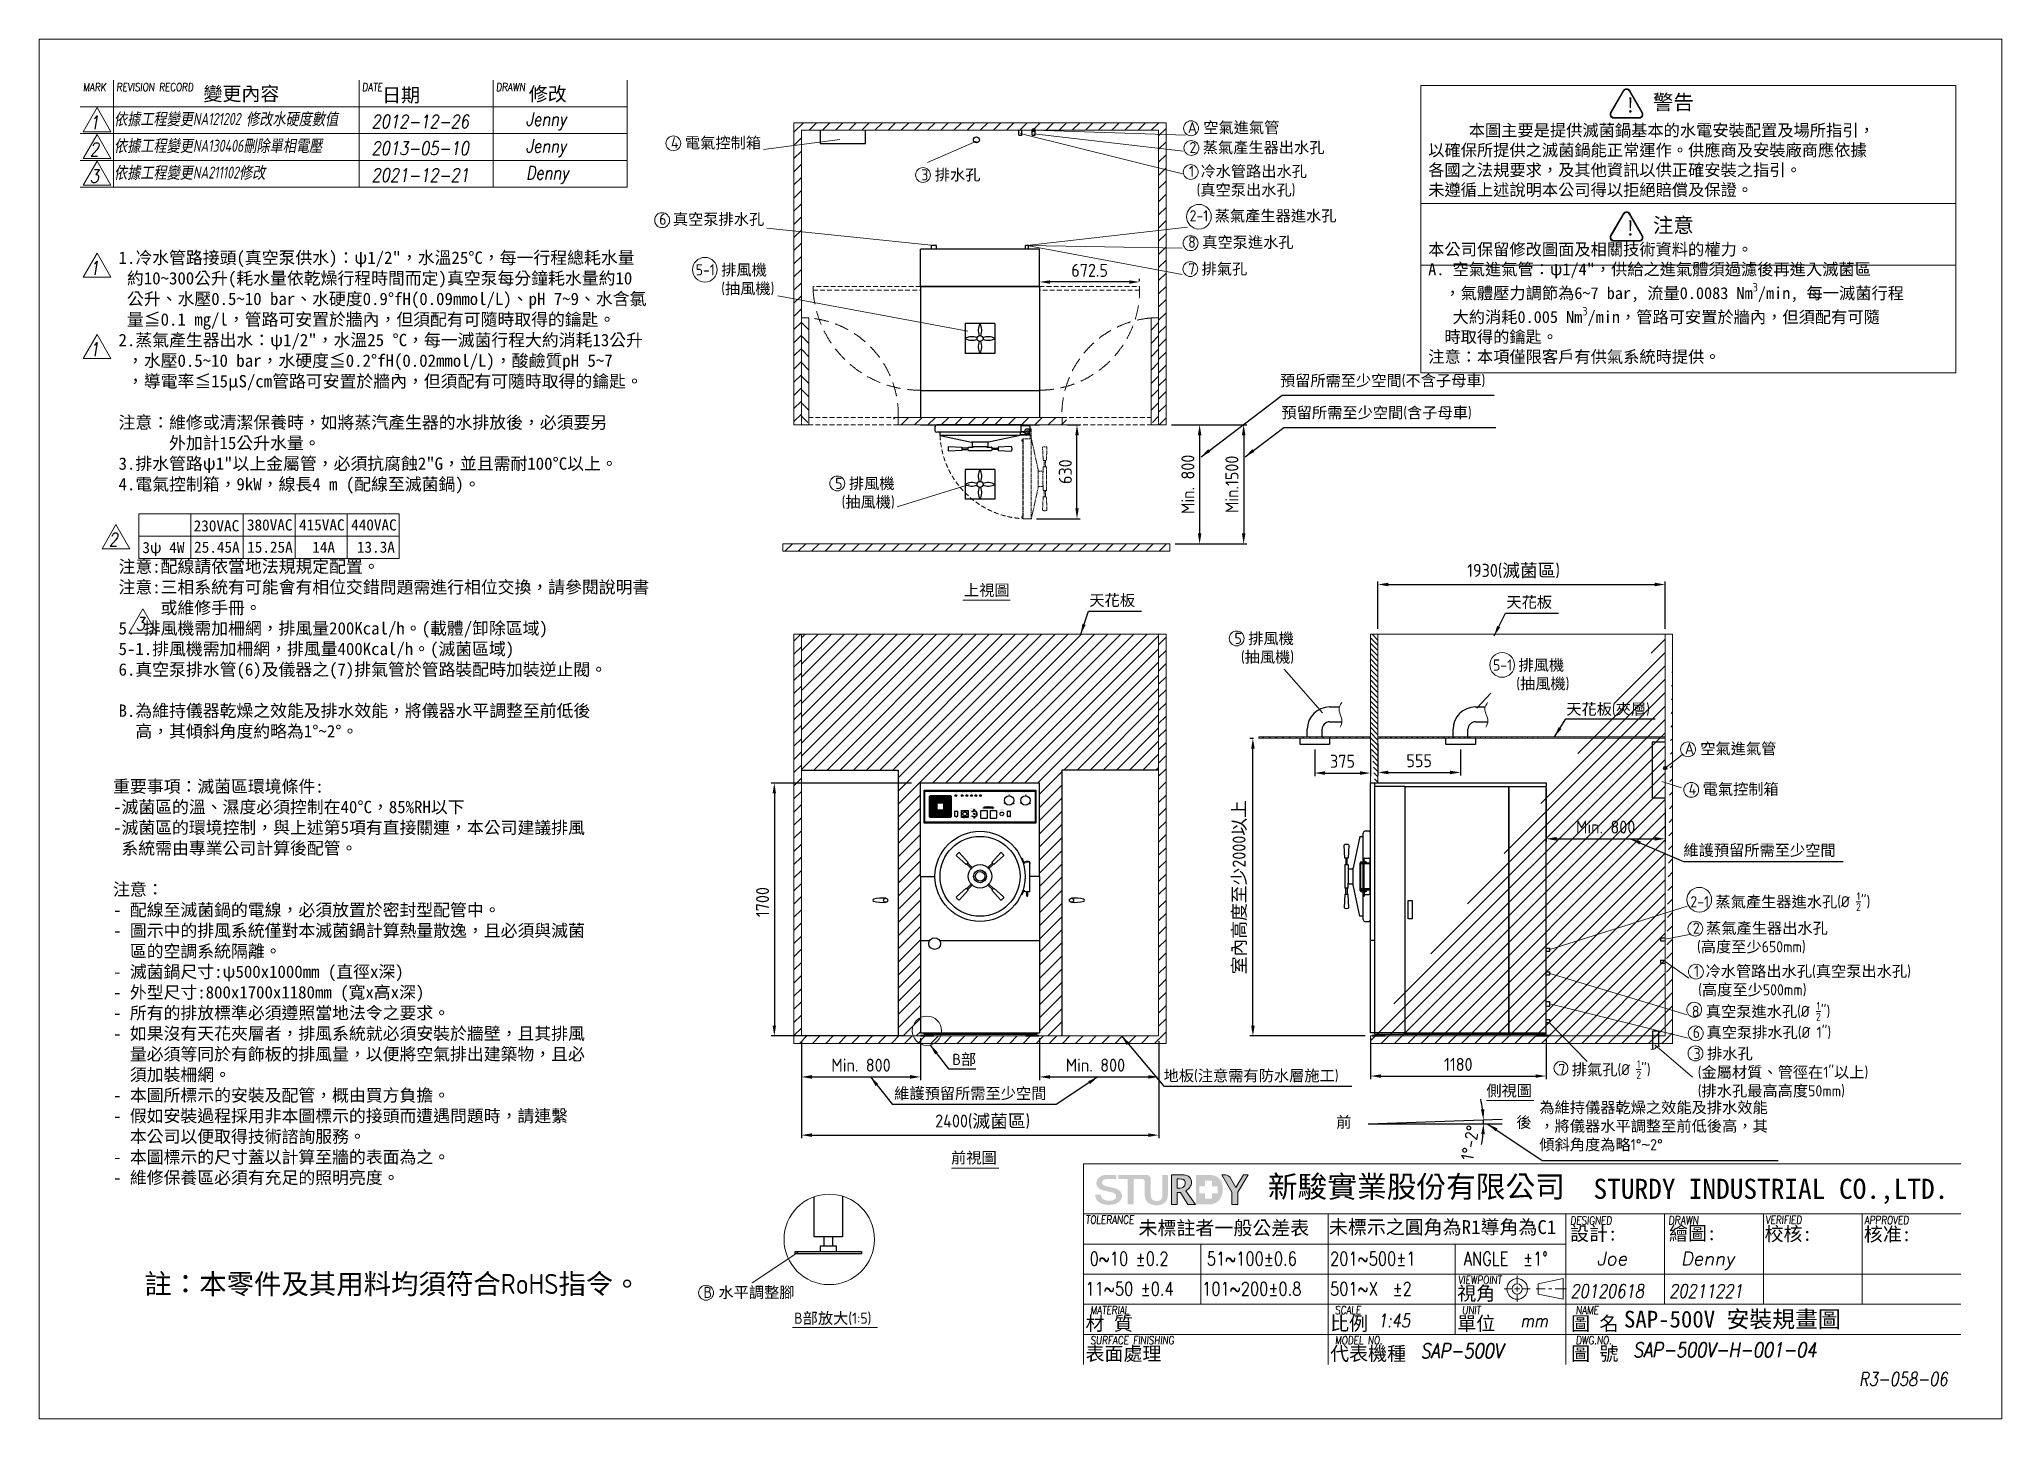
# Model space of a CAD drawing. Header units: millimetres. Extents: x -209428 to -196243, y -37312 to 2725.
# Drawn here: x -209428 to -196243, y -37312 to -28042 of the extents above; entities outside this region: 1.
import ezdxf

# ---------------------------------------------------------------- set-up
doc = ezdxf.new("R2010")
doc.units = ezdxf.units.MM
doc.header["$MEASUREMENT"] = 0
doc.linetypes.add('HIDDEN', pattern=[9.525, 6.35, -3.175])
doc.layers.get('0').update_dxf_attribs({"lineweight": 25})
for name, color, linetype, lineweight in [('D', 3, 'Continuous', 13), ('F', 7, 'Continuous', 15), ('H', 2, 'HIDDEN', 15), ('S', 4, 'Continuous', 15), ('T', 4, 'Continuous', 15), ('標註', 5, 'Continuous', 9)]:
    doc.layers.add(name, color=color, linetype=linetype, lineweight=lineweight)
doc.styles.get("Standard").update_dxf_attribs({"font": 'KAIU.TTF'})
doc.styles.add('STU25', font='isocp2.shx')
doc.styles.add('Text', font='romans.shx', dxfattribs={"width": 0.8, "oblique": 10})
doc.styles.add('TONY', font='isocp3.shx')
doc.dimstyles.new('STU25', dxfattribs={"dimscale": 35, "dimtxt": 2.5, "dimasz": 2, "dimexe": 0.6, "dimexo": 1, "dimgap": 1, "dimtad": 1, "dimdsep": 46, "dimtxsty": 'STU25', "dimcen": 2, "dimazin": 2, "dimtfac": 1, "dimtmove": 0, "dimatfit": 3, "dimfxl": 0, "dimtolj": 1, "dimtzin": 0, "dimarcsym": 0})
doc.dimstyles.new('STU25$7', dxfattribs={"dimscale": 35, "dimtxt": 2.5, "dimasz": 2, "dimexe": 1.25, "dimexo": 0.625, "dimgap": 1, "dimtad": 0, "dimdec": 4, "dimdsep": 46, "dimtxsty": 'STU25', "dimcen": 2.5, "dimazin": 2, "dimtfac": 1, "dimtdec": 4, "dimtmove": 0, "dimatfit": 3, "dimfxl": 0, "dimtolj": 1, "dimtzin": 0, "dimarcsym": 0})
pattern_1 = [(45, (14155.54, -14419.8), (-44.194174, 44.194174), [])]

msp = doc.modelspace()

# ---------------------------------------------------------------- texts
at = {"lineweight": -3}
for s, p in [('變更內容', (-208324.528, -28454.856)), ('日期', (-207124.367, -28463.756)), ('修改', (-206138.889, -28456.636))]:
    msp.add_text(s, height=93.4085, dxfattribs=at).set_placement(p)
at = {"insert": (-208721.57, -36338.623), "char_height": 135.00867, "attachment_point": 1, "style": 'STU25'}
msp.add_mtext('{\\f標楷體|b0|i0|c136|p65;註：本零件及其用料均須符合}RoHS{\\f標楷體|b0|i0|c136|p65;指令。}', dxfattribs=at)
at = {"layer": 'D', "color": 4}
msp.add_text('SAP-500V 安裝規畫圖', height=112.5, dxfattribs=at).set_placement((-198780.968, -36699.015))
at = {"layer": 'D', "color": 11, "attachment_point": 1, "style": 'STU25'}
for s, insert, char_height in [('{\\f標楷體|b0|i0|c136|p65;!}', (-198771.924, -28434.236), 100), ('{\\f標楷體|b0|i0|c136|p65;警告}', (-198585.412, -28414.867), 100), ('{\\f標楷體|b0|i0|c136|p65;!}', (-198771.924, -29261.162), 100), ('{\\f標楷體|b0|i0|c136|p65;注意}', (-198585.412, -29241.793), 100), ('{\\f標楷體|b0|i0|c136|p65;230VAC}', (-208390.523, -31274.18), 75), ('{\\f標楷體|b0|i0|c136|p65;380VAC}', (-208032.64, -31267.994), 75), ('{\\f標楷體|b0|i0|c136|p65;415VAC}', (-207682.64, -31267.994), 75), ('{\\f標楷體|b0|i0|c136|p65;440VAC}', (-207332.64, -31267.994), 75), ('{\\f標楷體|b0|i0|c136|p65;3ψ 4W}', (-208734.959, -31420.218), 75), ('{\\f標楷體|b0|i0|c136|p65;25.45A}', (-208387.623, -31417.549), 75), ('{\\f標楷體|b0|i0|c136|p65;15.25A}', (-208031.004, -31417.549), 75), ('{\\f標楷體|b0|i0|c136|p65;14A}', (-207593.97, -31417.549), 75), ('{\\f標楷體|b0|i0|c136|p65;13.3A}', (-207293.723, -31417.549), 75), ('\\A1;{\\C3;2-1 \\f標楷體|b0|i0|c136|p65;蒸氣產生器進水孔\\Fisocp2.shx;(%%C \\H0.7x;\\S1/2;\\H1.429x;")}', (-198334.972, -33774.604), 75)]:
    msp.add_mtext(s, dxfattribs=dict(at, insert=insert, char_height=char_height))
at = {"layer": 'D', "color": 11, "attachment_point": 1}
for s, insert, char_height in [('{\\Fisocp2.shx;\\C3;A \\f標楷體|b0|i0|c136|p65;空氣進氣管}', (-201711.242, -28597.501), 75), ('\\A1;\\P     本圖主要是提供滅菌鍋基本的水電安裝配置及場所指引，\\P以確保所提供之滅菌鍋能正常運作。供應商及安裝廠商應依據\\P各國之法規要求，及其他資訊以供正確安裝之指引。\\P未遵循上述說明本公司得以拒絕賠償及保證。\\P\\P\\P本公司保留修改圖面及相關技術資料的權力。\\PA. 空氣進氣管：{\\f細明體|b0|i0|c136|p48;ψ}1/4"，供給之進氣體須過濾後再進入滅菌區\\P  ，氣體壓力調節為6~7 bar, 流量0.0083 Nm{\\Fisocp2.shx;\\H0.7x;\\S3^ ;}/min, 每一滅菌行程\\P   大約消耗0.005 Nm{\\Fisocp2.shx;\\H0.7x;\\S3^ ;}/min，管路可安置於牆內，但須配有可隨\\P  時取得的鑰匙。\\P注意：本項僅限客戶有供氣系統時提供。', (-200096.167, -28480.595), 80), ('{\\Fisocp2.shx;\\C3;4 \\f標楷體|b0|i0|c136|p65;電氣控制箱}', (-205183.497, -28700.221), 75), ('{\\Fisocp3.shx;\\C3;2 \\f標楷體|b0|i0|c136|p65;蒸氣產生器出水孔}', (-201700.056, -28731.727), 75), ('{\\Fisocp2.shx;\\C3;3 \\f標楷體|b0|i0|c136|p65;排水孔}', (-203501.712, -28915.424), 75), ('{\\Fisocp2.shx;\\C3;1 \\f標楷體|b0|i0|c136|p65;冷水管路出水孔\\P \\Fisocp2.shx;(\\f標楷體|b0|i0|c136|p65;真空泵出水孔\\Fisocp2.shx;)}', (-201703.326, -28891.867), 75), ('{\\Fisocp2.shx;\\C3;6 \\f標楷體|b0|i0|c136|p65;真空泵排水孔}', (-205262.707, -29213.734), 75), ('{\\Fisocp2.shx;\\C3;2-1 \\f標楷體|b0|i0|c136|p65;蒸氣產生器進水孔}', (-201699.176, -29190.558), 75), ('{\\Fisocp2.shx;\\C3;8 \\f標楷體|b0|i0|c136|p65;真空泵進水孔}', (-201708.531, -29368.589), 75), ('1.冷水管路接頭(真空泵供水)：{\\f細明體|b0|i0|c136|p48;ψ}1/2"，水溫25%%DC，每一行程總耗水量\\P 約10~300公升(耗水量依乾燥行程時間而定)真空泵每分鐘耗水量約10\\P 公升、水壓0.5~10 bar、水硬度0.9%%DfH(0.09mmol/L)、pH 7~9、水含氯\\P 量≦0.1 mg/l，管路可安置於牆內，但須配有可隨時取得的鑰匙。\\P2.蒸氣產生器出水：{\\f細明體|b0|i0|c136|p48;ψ}1/2"，水溫25 %%DC，每一滅菌行程大約消耗13公升\\P ，水壓0.5~10 bar，水硬度≦0.2%%DfH(0.02mmol/L)，酸鹼質pH 5~7\\P ，導電率≦15μS/cm管路可安置於牆內，但須配有可隨時取得的鑰匙。\\P\\P注意：維修或清潔保養時，如將蒸汽產生器的水排放後，必須要另\\P      外加計15公升水量。\\P3.排水管路{\\f細明體|b0|i0|c136|p48;ψ}1"以上金屬管，必須抗腐蝕2"G，並且需耐100%%DC以上。 \\P4.電氣控制箱，9kW，線長4 m (配線至滅菌鍋)。\\P   \\P\\P\\P注意:配線請依當地法規規定配置。\\P{\\fDFKai-SB|b0|i0|c136|p65;注意:三相系統有可能會有相位交錯問題需進行相位交換，請參閱說明書\\P     或維修手冊。}\\P5. 排風機需加柵網，排風量200Kcal/h。(載體/卸除區域)\\P5-1.排風機需加柵網，排風量400Kcal/h。(滅菌區域)\\P6.真空泵排水管(6)及儀器之(7)排氣管於管路裝配時加裝逆止閥。\\P\\PB.為維持儀器乾燥之效能及排水效能，將儀器水平調整至前低後\\P  高，其傾斜角度約略為1%%D~2%%D。', (-208895.115, -29468.328), 83), ('{\\Fisocp2.shx;\\C3;5-1 \\f標楷體|b0|i0|c136|p65;排風機\\P\\Fisocp2.shx;    (\\f標楷體|b0|i0|c136|p65;抽風機\\Fisocp2.shx;)}', (-205017.599, -29554.305), 75), ('{\\Fisocp2.shx;\\C3;7 \\f標楷體|b0|i0|c136|p65;排氣孔}', (-201708.902, -29547.44), 75), ('{\\C3;預留所需至少空間\\Fisocp2.shx;(\\f標楷體|b0|i0|c136|p65;不含子母車\\Fisocp2.shx;)}', (-201092.298, -30297.74), 75), ('{\\C3;預留所需至少空間\\Fisocp2.shx;(\\f標楷體|b0|i0|c136|p65;含子母車\\Fisocp2.shx;)}', (-201082.083, -30513.659), 75), ('{\\Fisocp2.shx;\\C3;5 \\f標楷體|b0|i0|c136|p65;排風機\\P\\Fisocp2.shx; (\\f標楷體|b0|i0|c136|p65;抽風機\\Fisocp2.shx;)}', (-204080.333, -30989.112), 75), ('上視圖', (-203215.406, -31706.305), 75), ('{\\C3;天花板 }', (-202373.051, -31774.805), 75), ('{\\C3;天花板 }', (-199571.035, -31786.874), 75), ('{\\Fisocp2.shx;\\C3;5 \\f標楷體|b0|i0|c136|p65;排風機\\P\\Fisocp2.shx; (\\f標楷體|b0|i0|c136|p65;抽風機\\Fisocp2.shx;)}', (-201397.362, -32030.799), 75), ('{\\Fisocp2.shx;\\C3;5-1 \\f標楷體|b0|i0|c136|p65;排風機\\P\\Fisocp2.shx;  \\f???|b0|i0|c0|p65; \\Fisocp2.shx; (\\f標楷體|b0|i0|c136|p65;抽風機\\Fisocp2.shx;)}', (-199661.08, -32209.95), 75), ('{\\C3;天花板\\Fisocp2.shx;(\\f標楷體|b0|i0|c136|p65;夾層\\Fisocp2.shx;)}', (-199168.709, -32505.447), 75), ('{\\Fisocp2.shx;\\C3;A \\f標楷體|b0|i0|c136|p65;空氣進氣管}', (-198371.908, -32771.336), 75), ('重要事項：滅菌區環境條件:\\P-滅菌區的溫、濕度必須控制在40%%DC，85%RH以下\\P-滅菌區的環境控制，與上述第5項有直接關連，本公司建議排風\\P 系統需由專業公司計算後配管。\\P\\P注意：\\P- 配線至滅菌鍋的電線，必須放置於密封型配管中。\\P- 圖示中的排風系統僅對本滅菌鍋計算熱量散逸，且必須與滅菌\\P  區的空調系統隔離。\\P- 滅菌鍋尺寸:{\\f細明體|b0|i0|c136|p48;ψ}500x1000mm (直徑x深)\\P- 外型尺寸:800x1700x1180mm (寬x高x深)\\P- 所有的排放標準必須遵照當地法令之要求。\\P- 如果沒有天花夾層者，排風系統就必須安裝於牆壁，且其排風\\P  量必須等同於有飾板的排風量，以便將空氣排出建築物，且必\\P  須加裝柵網。\\P- 本圖所標示的安裝及配管，概由買方負擔。\\P- 假如安裝過程採用非本圖標示的接頭而遭遇問題時，請連繫\\P  本公司以便取得技術諮詢服務。\\P- 本圖標示的尺寸蓋以計算至牆的表面為之。\\P- 維修保養區必須有充足的照明亮度。', (-208931.899, -33021.239), 83), ('{\\Fisocp2.shx;\\C3;4 \\f標楷體|b0|i0|c136|p65;電氣控制箱}', (-198346.14, -33043.39), 75), ('{\\C3;維護預留所需至少空間}', (-198381.636, -33453.82), 75), ('{\\Fisocp2.shx;\\C3;2 \\f標楷體|b0|i0|c136|p65;蒸氣產生器出水孔\\P\\f???|b0|i0|c0|p65; \\Fisocp2.shx;(\\f標楷體|b0|i0|c136|p65;高度至少\\Fisocp2.shx;650mm)}', (-198318.194, -33977.609), 75), ('{\\Fisocp2.shx;\\C3;1 \\f標楷體|b0|i0|c136|p65;冷水管路出水孔\\Fisocp2.shx;(\\f標楷體|b0|i0|c136|p65;真空泵出水孔\\Fisocp2.shx;)\\P\\f???|b0|i0|c0|p65; \\Fisocp2.shx;(\\f標楷體|b0|i0|c136|p65;高度至少\\Fisocp2.shx;500mm)}', (-198310.107, -34266.843), 75), ('\\A1;{\\Fisocp2.shx;\\C3;8 \\f標楷體|b0|i0|c136|p65;真空泵進水孔\\Fisocp2.shx;(%%C \\H0.7x;\\S1/2;\\H1.429x;")}', (-198324.735, -34511.571), 75), ('{\\Fisocp2.shx;\\C3;6 \\f標楷體|b0|i0|c136|p65;真空泵排水孔\\Fisocp2.shx;(%%C 1")}', (-198318.402, -34678.069), 75), ('{\\Fisocp2.shx;\\C3;B\\f標楷體|b0|i0|c136|p65;部}', (-203292.968, -34859.489), 75), ('\\A1;{\\Fisocp2.shx;\\C3;7 \\f標楷體|b0|i0|c136|p65;排氣孔\\Fisocp2.shx;(%%C \\H0.7x;\\S1/2;\\H1.429x;")}', (-199221.367, -34902.888), 75), ('{\\Fisocp2.shx;\\C3;3 \\f標楷體|b0|i0|c136|p65;排水孔\\P\\f???|b0|i0|c0|p65; \\Fisocp2.shx;(\\f標楷體|b0|i0|c136|p65;金屬材質、管徑在\\Fisocp2.shx;1"\\f標楷體|b0|i0|c136|p65;以上\\Fisocp2.shx;)\\P\\f???|b0|i0|c0|p65; \\Fisocp2.shx;(\\f標楷體|b0|i0|c136|p65;排水孔最高高度\\Fisocp2.shx;50mm)}', (-198312.96, -34820.686), 75), ('{\\C3;地板\\Fisocp2.shx;(\\f標楷體|b0|i0|c136|p65;注意需有防水層施工\\Fisocp2.shx;)}', (-201874.096, -34968.707), 75), ('側視圖', (-199705.621, -35070.096), 75), ('{\\C3;維護預留所需至少空間}', (-203684.167, -35088.039), 75), ('{\\C3;為維持儀器乾燥之效能及排水效能\\P，將儀器水平調整至前低後高，其\\P傾斜角度為略\\Fisocp2.shx;1%%D\\f???|b0|i0|c0|p65;~\\Fisocp2.shx;2%%D}', (-199349.449, -35182.495), 75), ('前視圖', (-203302.055, -35520.539), 75), ('{\\Fisocp2.shx;\\C3;B \\f標楷體|b0|i0|c136|p65;水平調整腳}', (-204965.086, -36425.114), 75), ('{\\Fisocp2.shx;B}部放大{\\Fisocp2.shx;(1:5)}', (-204356.449, -36598.875), 75)]:
    msp.add_mtext(s, dxfattribs=dict(at, insert=insert, char_height=char_height))
at = {"layer": 'D', "linetype": 'Continuous', "char_height": 75, "width": 218.181, "attachment_point": 1}
for s, insert in [(' 前', (-200764.788, -35280.945)), ('{\\Fisocp2.shx; }後', (-199546.912, -35281.395))]:
    msp.add_mtext(s, dxfattribs=dict(at, insert=insert))
at = {"layer": 'F', "color": 1, "lineweight": 15, "style": 'Text', "oblique": 5, "width": 0.8}
for s, p in [('MARK', (-209133.961, -28390.371)), ('REVISION RECORD', (-208908.961, -28390.371)), ('DATE', (-207258.811, -28390.371)), ('DRAWN', (-206358.811, -28390.371))]:
    msp.add_text(s, height=54, dxfattribs=at).set_placement(p)
at = {"layer": 'T', "lineweight": 20, "style": 'Text', "oblique": 10, "width": 0.8}
for s, height, p in [('1', 90, (-209088.584, -28647.198)), ('2012-12-26', 90, (-207195.237, -28639.881)), ('Jenny', 90, (-206158.779, -28624.081)), ('2', 90, (-209088.584, -28827.198)), ('2013-05-10', 90, (-207195.237, -28819.881)), ('Jenny', 90, (-206158.779, -28804.081)), ('3', 90, (-209088.584, -29007.198)), ('2021-12-21', 90, (-207195.237, -28999.881)), ('Denny', 90, (-206158.779, -28984.081)), ('1', 90, (-209088.584, -29624.068)), ('1', 90, (-209088.584, -30170.724)), ('2', 90, (-208961.457, -31448.863)), ('3', 90, (-208780.423, -32015.739)), ('20120618', 90, (-199140.711, -36498.8)), ('20211221', 90, (-198476.961, -36498.8)), ('1:45', 90, (-200434.364, -36697.677)), ('mm', 90, (-199477.747, -36697.422)), ('SAP-500V', 99, (-200147.403, -36905.28)), ('SAP-500V-H-001-04', 99, (-198719.625, -36898.986))]:
    msp.add_text(s, height=height, dxfattribs=at).set_placement(p)
at = {"layer": 'T', "lineweight": 20, "style": 'Text', "oblique": 10}
for s, p in [('Joe', (-198963.392, -36280.887)), ('Denny', (-198398.337, -36280.887))]:
    msp.add_text(s, height=90, dxfattribs=at).set_placement(p)
at = {"layer": 'T', "linetype": 'Continuous', "lineweight": 20, "attachment_point": 1, "style": 'Text'}
for s, insert, char_height in [('{\\fDFKai-SB|b0|i0|c136|p65;依據工程變更\\Fisocp2.shx;NA121202 \\fDFKai-SB|b0|i0|c136|p65;修改水硬度數值}', (-208925.031, -28537.263), 80.9991), ('{\\fDFKai-SB|b0|i0|c136|p65;依據工程變更\\Fisocp2.shx;NA130406\\fDFKai-SB|b0|i0|c136|p65;刪除單相電壓}', (-208925.031, -28717.263), 80.9991), ('{\\fDFKai-SB|b0|i0|c136|p65;依據工程變更\\Fisocp2.shx|c136;NA211102\\fDFKai-SB|b0|i0|c136|p65;修改}', (-208925.031, -28897.263), 80.9991), ('{R3-058-06}', (-197202.053, -37000.027), 90)]:
    msp.add_mtext(s, dxfattribs=dict(at, insert=insert, char_height=char_height))
at = {"layer": '標註', "insert": (-200897.38, 2725.165), "char_height": 10, "attachment_point": 1, "style": 'TONY'}
msp.add_mtext('\\A1;', dxfattribs=at)

# ---------------------------------------------------------------- blocks, each defined once
blk = doc.blocks.new('*D8')
at = {"layer": 'D', "color": 0, "lineweight": -2}
for p, q in [((-201269, -32740), (-201295, -32740)), ((-201274, -34670), (-201274, -32810)), ((-200519, -34740), (-201295, -34740))]:
    blk.add_line(p, q, dxfattribs=at)
at = {"layer": 'D', "color": 0}
for points in [[(-201262, -32810), (-201286, -32810), (-201274, -32740)], [(-201286, -34670), (-201262, -34670), (-201274, -34740)]]:
    blk.add_solid(points, dxfattribs=at)
at = {"layer": 'Defpoints', "color": 0}
for p in [(-201274, -32740), (-201234, -32740), (-200484, -34740)]:
    blk.add_point(p, dxfattribs=at)
at = {"layer": 'D', "color": 0, "insert": (-201362, -33740), "char_height": 87.5, "attachment_point": 5, "rotation": 90, "style": 'STU25'}
blk.add_mtext('\\A1;{\\f標楷體|b0|i0|c136|p65;室內高度至少}2000{\\f標楷體|b0|i0|c136|p65;以上}', dxfattribs=at)
blk = doc.blocks.new('*D15')
at = {"layer": 'D', "color": 0, "lineweight": -2}
for p, q in [((-200484, -34755), (-200484, -35030)), ((-199304, -34764), (-199304, -35030)), ((-200414, -35009), (-199374, -35009))]:
    blk.add_line(p, q, dxfattribs=at)
at = {"layer": 'D', "color": 0}
for points in [[(-200414, -34998), (-200414, -35021), (-200484, -35009)], [(-199374, -35021), (-199374, -34998), (-199304, -35009)]]:
    blk.add_solid(points, dxfattribs=at)
at = {"layer": 'Defpoints', "color": 0}
for p in [(-200484, -34720), (-199304, -34729), (-199304, -35009)]:
    blk.add_point(p, dxfattribs=at)
at = {"layer": 'D', "color": 0, "insert": (-199894, -34931), "char_height": 87.5, "attachment_point": 5, "style": 'STU25'}
blk.add_mtext('\\A1;1180', dxfattribs=at)
blk = doc.blocks.new('*D10')
at = {"layer": 'D', "color": 0, "lineweight": -2}
for p, q in [((-202707, -34754), (-202707, -35036)), ((-201907, -34775), (-201907, -35036)), ((-202637, -35015), (-201977, -35015))]:
    blk.add_line(p, q, dxfattribs=at)
at = {"layer": 'D', "color": 0}
for points in [[(-202637, -35003), (-202637, -35027), (-202707, -35015)], [(-201977, -35027), (-201977, -35003), (-201907, -35015)]]:
    blk.add_solid(points, dxfattribs=at)
at = {"layer": 'Defpoints', "color": 0}
for p in [(-202707, -34719), (-201907, -34740), (-201907, -35015)]:
    blk.add_point(p, dxfattribs=at)
at = {"layer": 'D', "color": 0, "insert": (-202332, -34936), "char_height": 87.5, "attachment_point": 5, "style": 'STU25'}
blk.add_mtext('\\A1;Min. 800', dxfattribs=at)
blk = doc.blocks.new('*D9')
at = {"layer": 'D', "color": 0, "lineweight": -2}
for p, q in [((-204307, -34775), (-204307, -35036)), ((-203507, -34754), (-203507, -35036)), ((-204237, -35015), (-203577, -35015))]:
    blk.add_line(p, q, dxfattribs=at)
at = {"layer": 'D', "color": 0}
for points in [[(-204237, -35003), (-204237, -35027), (-204307, -35015)], [(-203577, -35027), (-203577, -35003), (-203507, -35015)]]:
    blk.add_solid(points, dxfattribs=at)
at = {"layer": 'Defpoints', "color": 0}
for p in [(-204307, -34740), (-203507, -34719), (-203507, -35015)]:
    blk.add_point(p, dxfattribs=at)
at = {"layer": 'D', "color": 0, "insert": (-203907, -34936), "char_height": 87.5, "attachment_point": 5, "style": 'STU25'}
blk.add_mtext('\\A1;Min. 800', dxfattribs=at)
blk = doc.blocks.new('*D7')
at = {"layer": 'D', "color": 0, "lineweight": -2}
for p, q in [((-204307, -34775), (-204307, -35427)), ((-201907, -34775), (-201907, -35427)), ((-204237, -35406), (-201977, -35406))]:
    blk.add_line(p, q, dxfattribs=at)
at = {"layer": 'D', "color": 0}
for points in [[(-204237, -35394), (-204237, -35418), (-204307, -35406)], [(-201977, -35418), (-201977, -35394), (-201907, -35406)]]:
    blk.add_solid(points, dxfattribs=at)
at = {"layer": 'Defpoints', "color": 0}
for p in [(-204307, -34740), (-201907, -34740), (-201907, -35406)]:
    blk.add_point(p, dxfattribs=at)
at = {"layer": 'D', "color": 0, "insert": (-203090, -35316), "char_height": 87.5, "attachment_point": 5, "style": 'STU25'}
blk.add_mtext('\\A1;2400({\\f標楷體|b0|i0|c136|p65;滅菌區})', dxfattribs=at)
blk = doc.blocks.new('*D5')
at = {"layer": 'D', "color": 0, "linetype": 'Continuous', "lineweight": -2}
for start, end in [(7.1806, 12.3613), (0, 2), (349.6387, 354.8194)]:
    blk.add_arc((-200499, -35330), 774, start, end, dxfattribs=at)
at = {"layer": 'D', "color": 0}
for points in [[(-199742, -35234), (-199719, -35232), (-199725, -35303)], [(-199716, -35401), (-199740, -35399), (-199725, -35330)]]:
    blk.add_solid(points, dxfattribs=at)
at = {"layer": 'Defpoints', "color": 0}
for p in [(-200499, -35330), (-200499, -35330), (-199725, -35312), (-199599, -35299), (-199598, -35330)]:
    blk.add_point(p, dxfattribs=at)
at = {"layer": 'D', "color": 0, "insert": (-199815, -35457), "char_height": 87.5, "attachment_point": 5, "rotation": 79.526, "style": 'STU25'}
blk.add_mtext('1%%D-2%%D', dxfattribs=at)
blk = doc.blocks.new('*D11')
at = {"layer": 'D', "color": 0, "lineweight": -2}
for p, q in [((-203567, -33040), (-204510, -33040)), ((-204489, -33110), (-204489, -34670)), ((-203611, -34740), (-204510, -34740))]:
    blk.add_line(p, q, dxfattribs=at)
at = {"layer": 'D', "color": 0}
for points in [[(-204478, -33110), (-204501, -33110), (-204489, -33040)], [(-204501, -34670), (-204478, -34670), (-204489, -34740)]]:
    blk.add_solid(points, dxfattribs=at)
at = {"layer": 'Defpoints', "color": 0}
for p in [(-203532, -33040), (-204489, -34740), (-203576, -34740)]:
    blk.add_point(p, dxfattribs=at)
at = {"layer": 'D', "color": 0, "insert": (-204568, -33840), "char_height": 87.5, "attachment_point": 5, "rotation": 90, "style": 'STU25'}
blk.add_mtext('\\A1;1700', dxfattribs=at)
blk = doc.blocks.new('V3')
h = blk.add_hatch(color=256)
h.paths.add_polyline_path([(4650, -6597), (5400, -6597), (5400, -6817), (4650, -6817)])
h.paths.add_polyline_path([(4655, -6602), (5395, -6602), (5395, -6812), (4655, -6812)], flags=16)
h = blk.add_hatch(color=256)
h.paths.add_polyline_path([(4946, -6733), (4900, -6733), (4900, -6779), (4946, -6779)])
h.paths.add_polyline_path([(4943, -6736), (4943, -6776), (4903, -6776), (4903, -6736)], flags=16)
h = blk.add_hatch(color=256)
h.paths.add_polyline_path([(4972, -6741), (4971, -6740, 0.011368), (4970, -6740), (4973, -6743, -0.392227), (4997, -6742), (4998, -6740, 0.030831), (4996, -6738), (4996, -6737, 0.011368), (4996, -6736), (4995, -6738, 0.309923)])
h.paths.add_polyline_path([(4995, -6771), (4995, -6774, 0.559819), (4998, -6740), (4997, -6742, -0.514917)])
h.paths.add_polyline_path([(4995, -6774), (4995, -6771, -0.341185), (4973, -6769), (4970, -6771, 0.011368), (4971, -6772), (4972, -6771, 0.308103)])
for p, q in [((4655, -6602), (5395, -6602)), ((4655, -6812), (4655, -6602)), ((5395, -6602), (5395, -6812)), ((5395, -6812), (4655, -6812)), ((4973, -6743), (4970, -6740)), ((4973, -6769), (4970, -6771)), ((4972, -6741), (4971, -6740)), ((4972, -6771), (4971, -6772)), ((4995, -6738), (4996, -6736)), ((4996, -6738), (4996, -6737))]:
    blk.add_line(p, q)
at = {"lineweight": 50}
for p, q in [((4688, -6636), (4732, -6680)), ((4784, -6680), (4828, -6636)), ((5051, -6713), (5114, -6713)), ((5051, -6713), (5051, -6718)), ((5081, -6713), (5081, -6708)), ((5114, -6713), (5114, -6718)), ((4732, -6732), (4688, -6776)), ((4784, -6732), (4828, -6776))]:
    blk.add_line(p, q, dxfattribs=at)
for points in [[(4650, -6597), (5400, -6597), (5400, -6817), (4650, -6817)], [(4900, -6733), (4946, -6733), (4946, -6779), (4900, -6779)], [(4903, -6736), (4943, -6736), (4943, -6776), (4903, -6776)]]:
    blk.add_lwpolyline(points, close=True)
for points in [[(4688, -6636), (4828, -6636), (4828, -6776), (4688, -6776)], [(4692, -6640), (4824, -6640), (4824, -6772), (4692, -6772)], [(4696, -6644), (4820, -6644), (4820, -6768), (4696, -6768)], [(4700, -6648), (4816, -6648), (4816, -6764), (4700, -6764)], [(4704, -6652), (4812, -6652), (4812, -6760), (4704, -6760)], [(4708, -6656), (4808, -6656), (4808, -6756), (4708, -6756)], [(4712, -6660), (4804, -6660), (4804, -6752), (4712, -6752)], [(4716, -6664), (4800, -6664), (4800, -6748), (4716, -6748)], [(4720, -6668), (4796, -6668), (4796, -6744), (4720, -6744)], [(4724, -6672), (4792, -6672), (4792, -6740), (4724, -6740)], [(4728, -6676), (4788, -6676), (4788, -6736), (4728, -6736)], [(4732, -6680), (4784, -6680), (4784, -6732), (4732, -6732)]]:
    blk.add_lwpolyline(points, close=True, dxfattribs=at)
for radius, start, end in [(22, 132.3947, 135), (22, 225, 227.6053), (20, 63.2563, 132.134), (20, 227.866, 60.3903), (18, 225, 135), (22, 60.6511, 63.2563)]:
    blk.add_arc((4986, -6756), radius, start, end)
for s, insert, char_height, width, attachment_point in [('{\\fArial|b0|i0|c0|p34;POWER}', (4852, -6610), 3.5, 19.5, 1), ('{\\fArial|b0|i0|c0|p34;ADD WATER}', (4906, -6612), 3.5, 29.97, 5), ('{\\fArial|b0|i0|c0|p34;HEAT}', (4936, -6612), 3.5, 19, 5), ('{\\fArial|b0|i0|c0|p34;STERI}.', (4967, -6612), 3.5, 19, 5), ('{\\fArial|b0|i0|c0|p34;PRESSURE CONTROL}', (4959, -6718), 3.5, 56.42, 1), ('{\\fArial|b0|i0|c0|p34;DRY}', (4992, -6610), 3.5, 15, 1), ('{\\fArial|b0|i0|c0|p34;COMPLETE}', (5014, -6610), 3.5, 23.5, 1), ('{\\fArial|b0|i0|c0|p34;STERI.}', (5043, -6721), 3.5, 43.96, 1), ('{\\fArial|b0|i0|c0|p34;TIMER}', (5081, -6704), 3.5, 59.84, 5), ('{\\fArial|b0|i0|c0|p34;DRY}', (5108, -6721), 3.5, 35.41, 1), ('{\\fArial|b0|i0|c0|p34;CHAMBER PRESSURE GAUGE}', (5183, -6610), 3.5, 77.44, 1), ('{\\fArial|b0|i0|c0|p34;JACKET PRESSURE GAUGE}', (5299, -6610), 3.5, 67.41, 1), ('{\\fArial|b0|i0|c0|p34;OFF}', (4858, -6775), 5, 16.5, 1), ('{\\fArial|b0|i0|c0|p34;ON}', (4860, -6731), 5, 14.5, 1), ('{\\fArial|b0|i0|c0|p34;EMERGENCY}', (4909, -6784), 3.5, 23.5, 1), ('\\A1;{\\fArial|b1|i1|c0|p34;kg/cm\\H0.7x;\\S2^  ;}', (4952, -6780), 4, 25.95, 1), ('{\\fArial|b1|i0|c0|p34;0.9}', (4958, -6733), 4, 25.84, 1), ('{\\fArial|b1|i0|c0|p34;2.1}', (4958, -6772), 4, 25.79, 1), ('{\\fArial|b1|i0|c0|p34;1.2}', (4997, -6731), 4, 11.85, 1)]:
    blk.add_mtext(s, dxfattribs=dict(insert=insert, char_height=char_height, width=width, attachment_point=attachment_point))
at = {"attachment_point": 1}
for s, insert, char_height in [('{\\fArial|b0|i0|c0|p34;VACUUM\\PRELEASE}', (5161, -6723), 3.5), ('{\\fArial|b0|i0|c0|p34;NORMAL}', (5205, -6775), 5), ('{\\fARIAL|b0|i0|c0|p34;LIQUID}', (5208, -6731), 5)]:
    blk.add_mtext(s, dxfattribs=dict(at, insert=insert, char_height=char_height))
blk = doc.blocks.new('*D12')
at = {"layer": 'D', "color": 0, "lineweight": -2}
for p, q in [((-199304, -33074), (-199304, -33436)), ((-198504, -33211), (-198504, -33436)), ((-199234, -33415), (-198574, -33415))]:
    blk.add_line(p, q, dxfattribs=at)
at = {"layer": 'D', "color": 0}
for points in [[(-199234, -33403), (-199234, -33427), (-199304, -33415)], [(-198574, -33427), (-198574, -33403), (-198504, -33415)]]:
    blk.add_solid(points, dxfattribs=at)
at = {"layer": 'Defpoints', "color": 0}
for p in [(-199304, -33039), (-198504, -33176), (-198504, -33415)]:
    blk.add_point(p, dxfattribs=at)
at = {"layer": 'D', "color": 0, "insert": (-198904, -33336), "char_height": 87.5, "attachment_point": 5, "style": 'STU25'}
blk.add_mtext('\\A1;{\\Fisocp2.shx;Min. 800}', dxfattribs=at)
blk = doc.blocks.new('*D17')
at = {"layer": 'D', "color": 0, "lineweight": -2}
for p, q in [((-201822, -30633), (-201315, -30633)), ((-201336, -30703), (-201336, -31363)), ((-201797, -31433), (-201315, -31433))]:
    blk.add_line(p, q, dxfattribs=at)
at = {"layer": 'D', "color": 0}
for points in [[(-201324, -30703), (-201348, -30703), (-201336, -30633)], [(-201348, -31363), (-201324, -31363), (-201336, -31433)]]:
    blk.add_solid(points, dxfattribs=at)
at = {"layer": 'Defpoints', "color": 0}
for p in [(-201857, -30633), (-201832, -31433), (-201336, -31433)]:
    blk.add_point(p, dxfattribs=at)
at = {"layer": 'D', "color": 0, "insert": (-201415, -31033), "char_height": 87.5, "attachment_point": 5, "rotation": 90, "style": 'STU25'}
blk.add_mtext('\\A1;{\\Fisocp2.shx;Min.1500}', dxfattribs=at)
blk = doc.blocks.new('*D16')
at = {"layer": 'D', "color": 0, "lineweight": -2}
for p, q in [((-201822, -30633), (-201611, -30633)), ((-201632, -30703), (-201632, -31363)), ((-201797, -31433), (-201611, -31433))]:
    blk.add_line(p, q, dxfattribs=at)
at = {"layer": 'D', "color": 0}
for points in [[(-201620, -30703), (-201644, -30703), (-201632, -30633)], [(-201644, -31363), (-201620, -31363), (-201632, -31433)]]:
    blk.add_solid(points, dxfattribs=at)
at = {"layer": 'Defpoints', "color": 0}
for p in [(-201857, -30633), (-201832, -31433), (-201632, -31433)]:
    blk.add_point(p, dxfattribs=at)
at = {"layer": 'D', "color": 0, "insert": (-201711, -31033), "char_height": 87.5, "attachment_point": 5, "rotation": 90, "style": 'STU25'}
blk.add_mtext('\\A1;{\\Fisocp2.shx;Min. 800}', dxfattribs=at)
blk = doc.blocks.new('*D14')
at = {"layer": 'D', "color": 0, "lineweight": -2}
for p, q in [((-202522, -30633), (-202435, -30633)), ((-202456, -31194), (-202456, -30703)), ((-202728, -31264), (-202435, -31264))]:
    blk.add_line(p, q, dxfattribs=at)
at = {"layer": 'D', "color": 0}
for points in [[(-202444, -30703), (-202467, -30703), (-202456, -30633)], [(-202467, -31194), (-202444, -31194), (-202456, -31264)]]:
    blk.add_solid(points, dxfattribs=at)
at = {"layer": 'Defpoints', "color": 0}
for p in [(-202557, -30633), (-202456, -30633), (-202763, -31264)]:
    blk.add_point(p, dxfattribs=at)
at = {"layer": 'D', "color": 0, "insert": (-202534, -30948), "char_height": 87.5, "attachment_point": 5, "rotation": 90, "style": 'STU25'}
blk.add_mtext('\\A1;{\\Fisocp2.shx;630}', dxfattribs=at)
blk = doc.blocks.new('*D18')
at = {"layer": 'D', "color": 0, "linetype": 'Continuous', "lineweight": -2}
for p, q in [((-200859, -32814), (-200859, -32994)), ((-200484, -32814), (-200484, -32994)), ((-200789, -32973), (-200554, -32973))]:
    blk.add_line(p, q, dxfattribs=at)
at = {"layer": 'D', "color": 0}
for points in [[(-200789, -32961), (-200789, -32985), (-200859, -32973)], [(-200554, -32985), (-200554, -32961), (-200484, -32973)]]:
    blk.add_solid(points, dxfattribs=at)
at = {"layer": 'Defpoints', "color": 0}
for p in [(-200859, -32779), (-200484, -32779), (-200484, -32973)]:
    blk.add_point(p, dxfattribs=at)
at = {"layer": 'D', "color": 0, "insert": (-200672, -32894), "char_height": 87.5, "attachment_point": 5, "style": 'STU25'}
blk.add_mtext('\\A1;375', dxfattribs=at)
blk = doc.blocks.new('*D6')
at = {"layer": 'D', "color": 0, "linetype": 'Continuous', "lineweight": -2}
for p, q in [((-200434, -32775), (-200434, -32990)), ((-199879, -32814), (-199879, -32990)), ((-200364, -32969), (-199949, -32969))]:
    blk.add_line(p, q, dxfattribs=at)
at = {"layer": 'D', "color": 0}
for points in [[(-200364, -32957), (-200364, -32981), (-200434, -32969)], [(-199949, -32981), (-199949, -32957), (-199879, -32969)]]:
    blk.add_solid(points, dxfattribs=at)
at = {"layer": 'Defpoints', "color": 0}
for p in [(-200434, -32740), (-199879, -32779), (-199879, -32969)]:
    blk.add_point(p, dxfattribs=at)
at = {"layer": 'D', "color": 0, "insert": (-200157, -32890), "char_height": 87.5, "attachment_point": 5, "style": 'STU25'}
blk.add_mtext('\\A1;555', dxfattribs=at)
blk = doc.blocks.new('*D13')
at = {"layer": 'D', "color": 0, "lineweight": -2}
for p, q in [((-200434, -32005), (-200434, -31685)), ((-200364, -31706), (-198574, -31706)), ((-198504, -32005), (-198504, -31685))]:
    blk.add_line(p, q, dxfattribs=at)
at = {"layer": 'D', "color": 0}
for points in [[(-200364, -31694), (-200364, -31718), (-200434, -31706)], [(-198574, -31718), (-198574, -31694), (-198504, -31706)]]:
    blk.add_solid(points, dxfattribs=at)
at = {"layer": 'Defpoints', "color": 0}
for p in [(-198504, -31706), (-200434, -32040), (-198504, -32040)]:
    blk.add_point(p, dxfattribs=at)
at = {"layer": 'D', "color": 0, "insert": (-199523, -31616), "char_height": 87.5, "attachment_point": 5, "style": 'STU25'}
blk.add_mtext('\\A1;1930({\\f標楷體|b0|i0|c136|p65;滅菌區})', dxfattribs=at)
blk = doc.blocks.new('*D19')
at = {"layer": 'D', "color": 0, "lineweight": -2}
for p, q in [((-202707, -29668), (-202707, -29652)), ((-202035, -29668), (-202035, -29652)), ((-202105, -29673), (-202637, -29673))]:
    blk.add_line(p, q, dxfattribs=at)
at = {"layer": 'D', "color": 0}
for points in [[(-202637, -29662), (-202637, -29685), (-202707, -29673)], [(-202105, -29685), (-202105, -29662), (-202035, -29673)]]:
    blk.add_solid(points, dxfattribs=at)
at = {"layer": 'Defpoints', "color": 0}
for p in [(-202707, -29673), (-202707, -29703), (-202035, -29703)]:
    blk.add_point(p, dxfattribs=at)
at = {"layer": 'D', "color": 0, "insert": (-202371, -29595), "char_height": 87.5, "attachment_point": 5, "style": 'STU25'}
blk.add_mtext('\\A1;672.5', dxfattribs=at)
blk = doc.blocks.new('新駿LOGO')
at = {"layer": 'F'}
h = blk.add_hatch(color=256, dxfattribs=at)
edge = h.paths.add_edge_path()
edge.add_spline(control_points=[(-529.05, -442.14), (-529.05, -442.31), (-529.02, -442.45), (-528.95, -442.56), (-528.89, -442.68), (-528.8, -442.78), (-528.69, -442.85), (-528.57, -442.93), (-528.44, -442.98), (-528.29, -443.01), (-528.15, -443.05), (-527.99, -443.07), (-527.81, -443.07), (-527.62, -443.07), (-527.47, -443.05), (-527.33, -443.01), (-527.2, -442.97), (-527.09, -442.92), (-527.01, -442.86), (-526.93, -442.8), (-526.87, -442.73), (-526.83, -442.65), (-526.8, -442.57), (-526.78, -442.49), (-526.78, -442.41), (-526.78, -442.25), (-526.82, -442.13), (-526.91, -442.05), (-526.99, -441.97), (-527.08, -441.91), (-527.18, -441.88), (-527.36, -441.83), (-527.56, -441.77), (-527.79, -441.72), (-528.02, -441.67), (-528.3, -441.61), (-528.64, -441.53), (-528.85, -441.48), (-529.02, -441.41), (-529.16, -441.34), (-529.3, -441.26), (-529.41, -441.17), (-529.5, -441.07), (-529.58, -440.98), (-529.64, -440.87), (-529.67, -440.77), (-529.7, -440.66), (-529.72, -440.55), (-529.72, -440.43), (-529.72, -440.22), (-529.67, -440.03), (-529.57, -439.87), (-529.46, -439.71), (-529.33, -439.58), (-529.16, -439.47), (-528.99, -439.37), (-528.85, -439.31), (-528.64, -439.26), (-528.43, -439.21), (-528.13, -439.2), (-527.91, -439.2), (-527.66, -439.2), (-526.73, -439.2), (-526.73, -439.2), (-526.73, -439.2), (-526.73, -439.81), (-526.73, -439.81), (-526.73, -439.81), (-528.14, -439.8), (-528.28, -439.83), (-528.39, -439.85), (-528.48, -439.86), (-528.56, -439.9), (-528.65, -439.94), (-528.72, -440), (-528.78, -440.07), (-528.84, -440.14), (-528.87, -440.23), (-528.87, -440.34), (-528.87, -440.5), (-528.81, -440.62), (-528.7, -440.7), (-528.6, -440.79), (-528.46, -440.85), (-528.28, -440.9), (-528.27, -440.9), (-528.19, -440.92), (-528.07, -440.95), (-527.94, -440.98), (-527.8, -441.01), (-527.65, -441.05), (-527.49, -441.09), (-527.34, -441.12), (-527.19, -441.16), (-527.04, -441.19), (-526.94, -441.21), (-526.87, -441.23), (-526.71, -441.27), (-526.58, -441.34), (-526.46, -441.41), (-526.34, -441.49), (-526.24, -441.58), (-526.16, -441.67), (-526.08, -441.77), (-526.02, -441.88), (-525.98, -441.99), (-525.94, -442.1), (-525.92, -442.22), (-525.92, -442.33), (-525.92, -442.57), (-525.98, -442.78), (-526.09, -442.95), (-526.2, -443.12), (-526.35, -443.26), (-526.53, -443.37), (-526.71, -443.48), (-526.92, -443.55), (-527.15, -443.61), (-527.39, -443.66), (-527.62, -443.68), (-527.87, -443.68), (-528.14, -443.68), (-528.41, -443.65), (-528.65, -443.59), (-528.9, -443.53), (-529.11, -443.44), (-529.3, -443.31), (-529.48, -443.19), (-529.63, -443.03), (-529.74, -442.83), (-529.84, -442.64), (-529.9, -442.41), (-529.91, -442.14), (-529.91, -442.14), (-529.05, -442.14), (-529.05, -442.14)], knot_values=[0, 0, 0, 0, 1, 1, 1, 2, 2, 2, 3, 3, 3, 4, 4, 4, 5, 5, 5, 6, 6, 6, 7, 7, 7, 8, 8, 8, 9, 9, 9, 10, 10, 10, 11, 11, 11, 12, 12, 12, 13, 13, 13, 14, 14, 14, 15, 15, 15, 16, 16, 16, 17, 17, 17, 18, 18, 18, 19, 19, 19, 20, 20, 20, 21, 21, 21, 22, 22, 22, 23, 23, 23, 24, 24, 24, 25, 25, 25, 26, 26, 26, 27, 27, 27, 28, 28, 28, 29, 29, 29, 30, 30, 30, 31, 31, 31, 32, 32, 32, 33, 33, 33, 34, 34, 34, 35, 35, 35, 36, 36, 36, 37, 37, 37, 38, 38, 38, 39, 39, 39, 40, 40, 40, 41, 41, 41, 42, 42, 42, 43, 43, 43, 44, 44, 44, 45, 45, 45, 45], degree=3, periodic=0)
edge = h.paths.add_edge_path()
edge.add_spline(control_points=[(-522.53, -440.14), (-522.54, -440.04), (-522.57, -439.94), (-522.63, -439.9), (-522.77, -439.79), (-522.9, -439.81), (-522.9, -439.81), (-522.9, -439.81), (-523.02, -439.81), (-523.02, -439.81), (-523.02, -439.81), (-524.14, -439.81), (-524.14, -439.81), (-524.14, -439.81), (-524.14, -443.62), (-524.14, -443.62), (-524.14, -443.62), (-525.06, -443.62), (-525.06, -443.62), (-525.06, -443.62), (-525.06, -439.81), (-525.06, -439.81), (-525.06, -439.81), (-526.47, -439.81), (-526.47, -439.81), (-526.47, -439.81), (-526.47, -439.2), (-526.47, -439.2), (-526.47, -439.2), (-522.39, -439.2), (-522.39, -439.2)], knot_values=[5.578051, 5.578051, 5.578051, 5.578051, 6, 6, 6, 7, 7, 7, 8, 8, 8, 9, 9, 9, 10, 10, 10, 11, 11, 11, 12, 12, 12, 13, 13, 13, 14, 14, 14, 15, 15, 15, 15], degree=3, periodic=0)
edge.add_spline(control_points=[(-522.4, -439.2), (-522.31, -439.2), (-522.22, -439.2), (-522.22, -439.2), (-522.22, -439.2), (-521.96, -439.19), (-521.76, -439.41), (-521.58, -439.61), (-521.61, -439.85), (-521.61, -439.85), (-521.61, -439.85), (-521.61, -441.92), (-521.61, -441.92), (-521.61, -442.41), (-521.52, -442.73), (-521.36, -442.89), (-521.19, -443.05), (-520.97, -443.13), (-520.71, -443.13), (-520.45, -443.13), (-520.24, -443.05), (-520.09, -442.89), (-519.93, -442.74), (-519.86, -442.43), (-519.86, -441.98), (-519.86, -441.98), (-519.86, -439.2), (-519.86, -439.2), (-519.86, -439.2), (-519.05, -439.2), (-519.05, -439.2), (-519.05, -439.2), (-519.05, -441.92), (-519.05, -441.92), (-519.05, -442.43), (-519.12, -442.8), (-519.25, -443.02), (-519.38, -443.24), (-519.56, -443.42), (-519.8, -443.54), (-520.05, -443.67), (-520.35, -443.74), (-520.73, -443.74), (-521.09, -443.74), (-521.41, -443.68), (-521.67, -443.56), (-521.93, -443.44), (-522.14, -443.26), (-522.3, -443.03), (-522.45, -442.8), (-522.53, -442.42), (-522.53, -441.91), (-522.53, -441.91), (-522.53, -440.92), (-522.53, -440.14)], knot_values=[0.44538, 0.44538, 0.44538, 0.44538, 1, 1, 1, 2, 2, 2, 3, 3, 3, 4, 4, 4, 5, 5, 5, 6, 6, 6, 7, 7, 7, 8, 8, 8, 9, 9, 9, 10, 10, 10, 11, 11, 11, 12, 12, 12, 13, 13, 13, 14, 14, 14, 15, 15, 15, 16, 16, 16, 17, 17, 17, 17.603917, 17.603917, 17.603917, 17.603917], degree=3, periodic=0)
h = blk.add_hatch(color=256, dxfattribs=at)
edge = h.paths.add_edge_path()
edge.add_spline(control_points=[(-526.47, -439.2), (-526.47, -439.2), (-526.47, -439.81), (-526.47, -439.81)], knot_values=[-14, -14, -14, -14, -13, -13, -13, -13], degree=3, periodic=0)
edge.add_spline(control_points=[(-526.47, -439.81), (-526.47, -439.81), (-525.06, -439.81), (-525.06, -439.81)], knot_values=[-13, -13, -13, -13, -12, -12, -12, -12], degree=3, periodic=0)
edge.add_spline(control_points=[(-525.06, -439.81), (-525.06, -439.81), (-525.06, -443.62), (-525.06, -443.62)], knot_values=[-12, -12, -12, -12, -11, -11, -11, -11], degree=3, periodic=0)
edge.add_spline(control_points=[(-525.06, -443.62), (-525.06, -443.62), (-524.14, -443.62), (-524.14, -443.62)], knot_values=[-11, -11, -11, -11, -10, -10, -10, -10], degree=3, periodic=0)
edge.add_spline(control_points=[(-524.14, -443.62), (-524.14, -443.62), (-524.14, -439.81), (-524.14, -439.81)], knot_values=[-10, -10, -10, -10, -9, -9, -9, -9], degree=3, periodic=0)
edge.add_spline(control_points=[(-524.14, -439.81), (-524.14, -439.81), (-523.02, -439.81), (-523.02, -439.81)], knot_values=[-9, -9, -9, -9, -8, -8, -8, -8], degree=3, periodic=0)
edge.add_spline(control_points=[(-523.02, -439.81), (-523.02, -439.81), (-522.9, -439.81), (-522.9, -439.81)], knot_values=[-8, -8, -8, -8, -7, -7, -7, -7], degree=3, periodic=0)
edge.add_spline(control_points=[(-522.9, -439.81), (-522.9, -439.81), (-522.77, -439.79), (-522.63, -439.9)], knot_values=[-7, -7, -7, -7, -6, -6, -6, -6], degree=3, periodic=0)
edge.add_spline(control_points=[(-522.63, -439.9), (-522.57, -439.94), (-522.54, -440.04), (-522.53, -440.14)], knot_values=[-6, -6, -6, -6, -5.578051, -5.578051, -5.578051, -5.578051], degree=3, periodic=0)
edge.add_spline(control_points=[(-522.53, -440.14), (-522.53, -440.92), (-522.53, -441.91), (-522.53, -441.91)], knot_values=[-17.603917, -17.603917, -17.603917, -17.603917, -17, -17, -17, -17], degree=3, periodic=0)
edge.add_spline(control_points=[(-522.53, -441.91), (-522.53, -442.42), (-522.45, -442.8), (-522.3, -443.03)], knot_values=[-17, -17, -17, -17, -16, -16, -16, -16], degree=3, periodic=0)
edge.add_spline(control_points=[(-522.3, -443.03), (-522.14, -443.26), (-521.93, -443.44), (-521.67, -443.56)], knot_values=[-16, -16, -16, -16, -15, -15, -15, -15], degree=3, periodic=0)
edge.add_spline(control_points=[(-521.67, -443.56), (-521.41, -443.68), (-521.09, -443.74), (-520.73, -443.74)], knot_values=[-15, -15, -15, -15, -14, -14, -14, -14], degree=3, periodic=0)
edge.add_spline(control_points=[(-520.73, -443.74), (-520.35, -443.74), (-520.05, -443.67), (-519.8, -443.54)], knot_values=[-14, -14, -14, -14, -13, -13, -13, -13], degree=3, periodic=0)
edge.add_spline(control_points=[(-519.8, -443.54), (-519.56, -443.42), (-519.38, -443.24), (-519.25, -443.02)], knot_values=[-13, -13, -13, -13, -12, -12, -12, -12], degree=3, periodic=0)
edge.add_spline(control_points=[(-519.25, -443.02), (-519.12, -442.8), (-519.05, -442.43), (-519.05, -441.92)], knot_values=[-12, -12, -12, -12, -11, -11, -11, -11], degree=3, periodic=0)
edge.add_spline(control_points=[(-519.05, -441.92), (-519.05, -441.92), (-519.05, -439.2), (-519.05, -439.2)], knot_values=[-11, -11, -11, -11, -10, -10, -10, -10], degree=3, periodic=0)
edge.add_spline(control_points=[(-519.05, -439.2), (-519.05, -439.2), (-519.86, -439.2), (-519.86, -439.2)], knot_values=[-10, -10, -10, -10, -9, -9, -9, -9], degree=3, periodic=0)
edge.add_spline(control_points=[(-519.86, -439.2), (-519.86, -439.2), (-519.86, -441.98), (-519.86, -441.98)], knot_values=[-9, -9, -9, -9, -8, -8, -8, -8], degree=3, periodic=0)
edge.add_spline(control_points=[(-519.86, -441.98), (-519.86, -442.43), (-519.93, -442.74), (-520.09, -442.89)], knot_values=[-8, -8, -8, -8, -7, -7, -7, -7], degree=3, periodic=0)
edge.add_spline(control_points=[(-520.09, -442.89), (-520.24, -443.05), (-520.45, -443.13), (-520.71, -443.13)], knot_values=[-7, -7, -7, -7, -6, -6, -6, -6], degree=3, periodic=0)
edge.add_spline(control_points=[(-520.71, -443.13), (-520.97, -443.13), (-521.19, -443.05), (-521.36, -442.89)], knot_values=[-6, -6, -6, -6, -5, -5, -5, -5], degree=3, periodic=0)
edge.add_spline(control_points=[(-521.36, -442.89), (-521.52, -442.73), (-521.61, -442.41), (-521.61, -441.92)], knot_values=[-5, -5, -5, -5, -4, -4, -4, -4], degree=3, periodic=0)
edge.add_spline(control_points=[(-521.61, -441.92), (-521.61, -441.92), (-521.61, -439.85), (-521.61, -439.85)], knot_values=[-4, -4, -4, -4, -3, -3, -3, -3], degree=3, periodic=0)
edge.add_spline(control_points=[(-521.61, -439.85), (-521.61, -439.85), (-521.61, -439.85), (-521.61, -439.85)], knot_values=[-3, -3, -3, -3, -2.999949, -2.999949, -2.999949, -2.999949], degree=3, periodic=0)
edge.add_spline(control_points=[(-521.61, -439.85), (-521.61, -439.85), (-521.58, -439.61), (-521.76, -439.41)], knot_values=[-2.999949, -2.999949, -2.999949, -2.999949, -2, -2, -2, -2], degree=3, periodic=0)
edge.add_spline(control_points=[(-521.76, -439.41), (-521.96, -439.19), (-522.22, -439.2), (-522.22, -439.2)], knot_values=[-2, -2, -2, -2, -1, -1, -1, -1], degree=3, periodic=0)
edge.add_spline(control_points=[(-522.22, -439.2), (-522.22, -439.2), (-526.47, -439.2), (-526.47, -439.2)], knot_values=[-15, -15, -15, -15, -14, -14, -14, -14], degree=3, periodic=0)
h = blk.add_hatch(color=256, dxfattribs=at)
edge = h.paths.add_edge_path()
edge.add_spline(control_points=[(-518.54, -443.62), (-518.54, -443.62), (-518.54, -439.2), (-518.54, -439.2), (-518.54, -439.2), (-516.88, -439.2), (-516.88, -439.2), (-516.55, -439.2), (-516.29, -439.25), (-516.11, -439.33), (-515.93, -439.41), (-515.79, -439.54), (-515.69, -439.72), (-515.59, -439.89), (-515.54, -440.08), (-515.54, -440.3), (-515.54, -440.56), (-515.61, -440.8), (-515.76, -441.03), (-515.91, -441.26), (-516.12, -441.44), (-516.39, -441.56), (-516.39, -441.56), (-514.95, -443.62), (-514.95, -443.62), (-514.95, -443.62), (-516.07, -443.62), (-516.07, -443.62), (-516.07, -443.62), (-517.17, -441.81), (-517.17, -441.81), (-517.17, -441.81), (-517.67, -441.81), (-517.67, -441.81), (-517.67, -441.81), (-517.67, -443.62), (-517.67, -443.62), (-517.67, -443.62), (-518.54, -443.62), (-518.54, -443.62)], knot_values=[0, 0, 0, 0, 1, 1, 1, 2, 2, 2, 3, 3, 3, 4, 4, 4, 5, 5, 5, 6, 6, 6, 7, 7, 7, 8, 8, 8, 9, 9, 9, 10, 10, 10, 11, 11, 11, 12, 12, 12, 13, 13, 13, 13], degree=3, periodic=1)
edge = h.paths.add_edge_path(flags=16)
edge.add_spline(control_points=[(-517.67, -441.21), (-517.67, -441.21), (-517.46, -441.21), (-517.46, -441.21), (-517.08, -441.21), (-516.82, -441.13), (-516.68, -440.96), (-516.53, -440.8), (-516.46, -440.61), (-516.46, -440.4), (-516.46, -440.22), (-516.52, -440.08), (-516.63, -439.97), (-516.75, -439.86), (-516.99, -439.81), (-517.35, -439.81), (-517.35, -439.81), (-517.67, -439.81), (-517.67, -439.81), (-517.67, -439.81), (-517.67, -441.21), (-517.67, -441.21)], knot_values=[0, 0, 0, 0, 1, 1, 1, 2, 2, 2, 3, 3, 3, 4, 4, 4, 5, 5, 5, 6, 6, 6, 7, 7, 7, 7], degree=3, periodic=1)
h = blk.add_hatch(color=256, dxfattribs=at)
edge = h.paths.add_edge_path()
edge.add_spline(control_points=[(-514.87, -443.62), (-514.87, -443.62), (-513.05, -443.62), (-513.05, -443.62)], knot_values=[-9, -9, -9, -9, -8, -8, -8, -8], degree=3, periodic=0)
edge.add_spline(control_points=[(-513.05, -443.62), (-512.51, -443.62), (-512.09, -443.52), (-511.79, -443.32)], knot_values=[-8, -8, -8, -8, -7, -7, -7, -7], degree=3, periodic=0)
edge.add_spline(control_points=[(-511.79, -443.32), (-511.48, -443.12), (-511.25, -442.85), (-511.09, -442.5)], knot_values=[-7, -7, -7, -7, -6, -6, -6, -6], degree=3, periodic=0)
edge.add_spline(control_points=[(-511.09, -442.5), (-510.93, -442.15), (-510.85, -441.76), (-510.85, -441.32)], knot_values=[-6, -6, -6, -6, -5, -5, -5, -5], degree=3, periodic=0)
edge.add_spline(control_points=[(-510.85, -441.32), (-510.85, -440.87), (-510.93, -440.49), (-511.1, -440.17)], knot_values=[-5, -5, -5, -5, -4, -4, -4, -4], degree=3, periodic=0)
edge.add_spline(control_points=[(-511.1, -440.17), (-511.27, -439.85), (-511.49, -439.61), (-511.78, -439.45)], knot_values=[-4, -4, -4, -4, -3, -3, -3, -3], degree=3, periodic=0)
edge.add_spline(control_points=[(-511.78, -439.45), (-512.06, -439.29), (-512.46, -439.2), (-512.97, -439.2)], knot_values=[-3, -3, -3, -3, -2, -2, -2, -2], degree=3, periodic=0)
edge.add_spline(control_points=[(-512.97, -439.2), (-512.97, -439.2), (-514.87, -439.2), (-514.87, -439.2)], knot_values=[-2, -2, -2, -2, -1, -1, -1, -1], degree=3, periodic=0)
edge.add_spline(control_points=[(-514.87, -439.2), (-514.87, -439.2), (-514.87, -443.62), (-514.87, -443.62)], knot_values=[-1, -1, -1, -1, 0, 0, 0, 0], degree=3, periodic=0)
h.paths.add_polyline_path([(-514.34, -441.95), (-514.34, -440.92), (-513.51, -440.92), (-513.51, -440.07), (-512.48, -440.07), (-512.48, -440.92), (-511.64, -440.92), (-511.64, -441.95), (-512.48, -441.95), (-512.48, -442.77), (-513.51, -442.77), (-513.51, -441.95)], flags=16)
h = blk.add_hatch(color=256, dxfattribs=at)
edge = h.paths.add_edge_path()
edge.add_spline(control_points=[(-509.51, -443.62), (-509.51, -443.62), (-509.51, -441.77), (-509.51, -441.77), (-509.51, -441.77), (-511, -439.2), (-511, -439.2), (-511, -439.2), (-510.64, -439.2), (-510.64, -439.2), (-510.64, -439.2), (-510.3, -439.19), (-510.04, -439.32), (-509.79, -439.45), (-509.71, -439.68), (-509.71, -439.68), (-509.71, -439.68), (-508.9, -441.07), (-508.9, -441.07), (-508.9, -441.07), (-507.78, -439.2), (-507.78, -439.2), (-507.78, -439.2), (-507.05, -439.2), (-507.05, -439.2), (-507.05, -439.2), (-508.59, -441.77), (-508.59, -441.77), (-508.59, -441.77), (-508.59, -443.62), (-508.59, -443.62), (-508.59, -443.62), (-509.51, -443.62), (-509.51, -443.62)], knot_values=[0, 0, 0, 0, 1, 1, 1, 2, 2, 2, 3, 3, 3, 4, 4, 4, 5, 5, 5, 6, 6, 6, 7, 7, 7, 8, 8, 8, 9, 9, 9, 10, 10, 10, 11, 11, 11, 11], degree=3, periodic=1)
at = {"layer": 'F', "lineweight": 0}
for points, knots in [([(-518.54, -443.62), (-518.54, -443.62), (-518.54, -439.2), (-518.54, -439.2), (-518.54, -439.2), (-516.88, -439.2), (-516.88, -439.2), (-516.55, -439.2), (-516.29, -439.25), (-516.11, -439.33), (-515.93, -439.41), (-515.79, -439.54), (-515.69, -439.72), (-515.59, -439.89), (-515.54, -440.08), (-515.54, -440.3), (-515.54, -440.56), (-515.61, -440.8), (-515.76, -441.03), (-515.91, -441.26), (-516.12, -441.44), (-516.39, -441.56), (-516.39, -441.56), (-514.95, -443.62), (-514.95, -443.62), (-514.95, -443.62), (-516.07, -443.62), (-516.07, -443.62), (-516.07, -443.62), (-517.17, -441.81), (-517.17, -441.81), (-517.17, -441.81), (-517.67, -441.81), (-517.67, -441.81), (-517.67, -441.81), (-517.67, -443.62), (-517.67, -443.62), (-517.67, -443.62), (-518.54, -443.62), (-518.54, -443.62)], [0, 0, 0, 0, 1, 1, 1, 2, 2, 2, 3, 3, 3, 4, 4, 4, 5, 5, 5, 6, 6, 6, 7, 7, 7, 8, 8, 8, 9, 9, 9, 10, 10, 10, 11, 11, 11, 12, 12, 12, 13, 13, 13, 13]), ([(-509.51, -443.62), (-509.51, -443.62), (-509.51, -441.77), (-509.51, -441.77), (-509.51, -441.77), (-511, -439.2), (-511, -439.2), (-511, -439.2), (-510.64, -439.2), (-510.64, -439.2), (-510.64, -439.2), (-510.3, -439.19), (-510.04, -439.32), (-509.79, -439.45), (-509.71, -439.68), (-509.71, -439.68), (-509.71, -439.68), (-508.9, -441.07), (-508.9, -441.07), (-508.9, -441.07), (-507.78, -439.2), (-507.78, -439.2), (-507.78, -439.2), (-507.05, -439.2), (-507.05, -439.2), (-507.05, -439.2), (-508.59, -441.77), (-508.59, -441.77), (-508.59, -441.77), (-508.59, -443.62), (-508.59, -443.62), (-508.59, -443.62), (-509.51, -443.62), (-509.51, -443.62)], [0, 0, 0, 0, 1, 1, 1, 2, 2, 2, 3, 3, 3, 4, 4, 4, 5, 5, 5, 6, 6, 6, 7, 7, 7, 8, 8, 8, 9, 9, 9, 10, 10, 10, 11, 11, 11, 11]), ([(-517.67, -441.21), (-517.67, -441.21), (-517.46, -441.21), (-517.46, -441.21), (-517.08, -441.21), (-516.82, -441.13), (-516.68, -440.96), (-516.53, -440.8), (-516.46, -440.61), (-516.46, -440.4), (-516.46, -440.22), (-516.52, -440.08), (-516.63, -439.97), (-516.75, -439.86), (-516.99, -439.81), (-517.35, -439.81), (-517.35, -439.81), (-517.67, -439.81), (-517.67, -439.81), (-517.67, -439.81), (-517.67, -441.21), (-517.67, -441.21)], [0, 0, 0, 0, 1, 1, 1, 2, 2, 2, 3, 3, 3, 4, 4, 4, 5, 5, 5, 6, 6, 6, 7, 7, 7, 7])]:
    blk.add_open_spline(points, degree=3, knots=knots, dxfattribs=at)
at = {"attachment_point": 1, "style": 'STU25'}
for s, insert, char_height in [('{\\f標楷體|b0|i0|c136|p65;新駿實業股份有限公司}', (-504.12, -439.33), 3.25), ('{\\f標楷體|b0|i0|c136|p65;STURDY\\H0.9667x; \\H1.034x;INDUSTRIAL CO.,LTD.}', (-455.51, -439.78), 3)]:
    blk.add_mtext(s, dxfattribs=dict(at, insert=insert, char_height=char_height))
blk = doc.blocks.new('H421')
at = {"layer": 'F', "color": 7}
for p, q in [((155.91, 38.09), (286.91, 38.09)), ((211.36, 38.09), (286.91, 38.09)), ((155.91, 30.59), (286.91, 30.59)), ((192.41, 30.59), (192.41, 17.09)), ((242.66, 30.59), (242.66, 17.09)), ((257.41, 30.59), (257.41, 17.09)), ((272.16, 30.59), (272.16, 17.09)), ((155.91, 26.09), (227.91, 26.09)), ((155.91, 8.09), (155.91, 24.09)), ((173.41, 26.09), (173.41, 17.09)), ((211.41, 26.09), (211.41, 17.09)), ((155.91, 21.59), (286.91, 21.59)), ((214.91, 21.59), (286.91, 21.59)), ((227.91, 21.59), (286.91, 21.59)), ((155.91, 17.09), (286.91, 17.09)), ((211.41, 17.09), (211.41, 12.59)), ((227.91, 17.09), (227.91, 8.09)), ((286.91, 12.59), (155.91, 12.59))]:
    blk.add_line(p, q, dxfattribs=at)
at = {"layer": 'F'}
for p, q in [((155.91, 38.09), (155.91, 17.09)), ((227.91, 30.59), (227.91, 17.09)), ((155.91, 24.09), (155.91, 16.09)), ((155.91, 17.09), (155.91, 8.09)), ((192.41, 17.09), (192.41, 8.09))]:
    blk.add_line(p, q, dxfattribs=at)
at = {"layer": 'F', "color": 0}
for p, q in [((220.66, 21.32), (220.66, 20.14)), ((223.77, 20.14), (227.5, 20.92)), ((227.5, 20.92), (227.5, 17.84)), ((218.72, 19.38), (219.89, 19.38)), ((220.27, 19.38), (221.04, 19.38)), ((220.66, 19.77), (220.66, 19)), ((220.66, 18.62), (220.66, 17.45)), ((221.42, 19.38), (222.57, 19.38)), ((223.49, 19.38), (224.81, 19.38)), ((223.77, 20.14), (223.77, 18.62)), ((223.77, 18.62), (227.5, 17.84)), ((225.34, 19.38), (225.81, 19.38)), ((226.31, 19.38), (228.03, 19.38))]:
    blk.add_line(p, q, dxfattribs=at)
for radius in [1.54, 0.762]:
    blk.add_circle((220.66, 19.38), radius, dxfattribs=at)
blk.add_blockref('新駿LOGO', (687.56, 475.62))
at = {"layer": 'F', "color": 1, "lineweight": 15, "style": 'Text', "oblique": 5, "width": 0.8}
for s, height, p in [('TOLERANCE', 1.2, (156.23, 29.13)), ('DESIGNED', 1.2, (228.57, 29.01)), ('DRAWN', 1.245, (243.23, 29.03)), ('VERIFIED', 1.2, (257.72, 29.09)), ('APPROVED', 1.2, (272.5, 29.06)), ('VIEWPOINT', 1.2, (211.83, 20.13)), ('MATERIAL', 1.2, (156.92, 15.63)), ('SCALE', 1.2, (193.44, 15.63)), ('UNIT', 1.2, (212.42, 15.63)), ('NAME', 1.2, (229.41, 15.63)), ('SURFACE FINISHING', 1.2, (156.92, 11.13)), ('MODEL NO.', 1.2, (193.44, 11.13)), ('DWG.NO.', 1.2, (229.41, 11.13))]:
    blk.add_text(s, height=height, dxfattribs=at).set_placement(p)
at = {"layer": 'F', "lineweight": -3}
for s, height, p in [('未標註者一般公差表', 2.076, (164.12, 27.45)), ('未標示之圓角為R1導角為C1', 2.0757, (192.54, 27.58)), ('設計:', 2.076, (228.54, 26.61)), ('繪圖:', 2.076, (243.32, 26.66)), ('校核:', 2.076, (257.59, 26.57)), ('核准:', 2.076, (272.41, 26.52)), ('視角', 2.076, (211.71, 17.69)), ('材 質', 2.076, (156.21, 13.19)), ('比例', 2.076, (192.73, 13.19)), ('單位', 2.076, (211.71, 13.19)), ('圖 名', 2.076, (228.7, 13.19)), ('表面處理', 2.076, (156.21, 8.69)), ('代表機種', 2.076, (192.73, 8.69)), ('圖 號', 2.076, (228.7, 8.69))]:
    blk.add_text(s, height=height, dxfattribs=at).set_placement(p)
at = {"layer": 'F', "lineweight": 20, "style": 'Text', "width": 0.8}
for s, p in [('0~10 ±0.2', (156.82, 22.91)), ('51~100±0.6', (174.32, 22.91)), ('201~500±1', (192.72, 22.91)), ('ANGLE  ±1%%D', (212.68, 22.91)), ('11~50 ±0.4', (156.2, 18.41)), ('101~200±0.8', (173.63, 18.41)), ('501~X  ±2', (192.72, 18.41))]:
    blk.add_text(s, height=2, dxfattribs=at).set_placement(p)

# ---------------------------------------------------------------- dimensions: what is measured, and where the dimension line sits
at = {"layer": 'D'}
dim = msp.add_linear_dim(base=(-202707.316, -29673.34), p1=(-202034.816, -29703.173), p2=(-202707.316, -29703.173), dimstyle='STU25', dxfattribs=at)
dim.commit()
dim.dimension.update_dxf_attribs({"geometry": '*D19', "text_midpoint": (-202371.066, -29594.59)})
dim = msp.add_linear_dim(base=(-202455.659, -30633.173), p1=(-202763.359, -31263.568), p2=(-202556.532, -30633.173), angle=90, text='{\\Fisocp2.shx;630}', dimstyle='STU25', dxfattribs=at)
dim.commit()
dim.dimension.update_dxf_attribs({"geometry": '*D14', "text_midpoint": (-202534.409, -30948.371)})
for base, p1, p2, text, picture, middle in [((-201335.946, -31433.173), (-201857.316, -30633.173), (-201831.816, -31433.173), '{\\Fisocp2.shx;Min.1500}', '*D17', (-201335.946, -31033.173)), ((-201632.051, -31433.173), (-201857.316, -30633.173), (-201831.816, -31433.173), '{\\Fisocp2.shx;Min. <>}', '*D16', (-201632.051, -31033.173)), ((-201274.022, -32739.653), (-200484.105, -34739.653), (-201234.105, -32739.653), '{\\f標楷體|b0|i0|c136|p65;室內高度至少}<>{\\f標楷體|b0|i0|c136|p65;以上}', '*D8', (-201274.022, -33739.653))]:
    dim = msp.add_linear_dim(base=base, p1=p1, p2=p2, angle=90, text=text, dimstyle='STU25', dxfattribs=at)
    dim.commit()
    dim.dimension.update_dxf_attribs({"geometry": picture, "text_midpoint": middle, "dimtype": 160})
for base, p1, p2, text, picture, middle in [((-198504.105, -31705.964), (-200434.105, -32039.653), (-198504.105, -32039.653), '<>({\\f標楷體|b0|i0|c136|p65;滅菌區})', '*D13', (-199523.422, -31705.964)), ((-198504.105, -33414.859), (-199304.105, -33038.653), (-198504.105, -33176.188), '{\\Fisocp2.shx;Min. <>}', '*D12', (-198904.105, -33414.859)), ((-201907.316, -35406.101), (-204307.316, -34739.653), (-201907.316, -34739.653), '<>({\\f標楷體|b0|i0|c136|p65;滅菌區})', '*D7', (-203090.391, -35406.101)), ((-201907.316, -35015.036), (-202707.316, -34718.653), (-201907.316, -34739.653), 'Min. <>', '*D10', (-202332.316, -35015.036))]:
    dim = msp.add_linear_dim(base=base, p1=p1, p2=p2, text=text, dimstyle='STU25', dxfattribs=at)
    dim.commit()
    dim.dimension.update_dxf_attribs({"geometry": picture, "text_midpoint": middle, "dimtype": 160})
at = {"layer": 'D', "linetype": 'Continuous'}
for base, p1, p2, picture, middle in [((-200484.105, -32973.015), (-200859.105, -32778.796), (-200484.105, -32778.796), '*D18', (-200671.605, -32973.015)), ((-199879.105, -32968.891), (-200434.105, -32739.653), (-199879.105, -32778.796), '*D6', (-200156.605, -32968.891))]:
    dim = msp.add_linear_dim(base=base, p1=p1, p2=p2, dimstyle='STU25', dxfattribs=at)
    dim.commit()
    dim.dimension.update_dxf_attribs({"geometry": picture, "text_midpoint": middle, "dimtype": 160})
at = {"layer": 'D'}
dim = msp.add_linear_dim(base=(-204489.388, -34739.653), p1=(-203532.316, -33039.653), p2=(-203576.316, -34739.653), angle=90, dimstyle='STU25', dxfattribs=at)
dim.commit()
dim.dimension.update_dxf_attribs({"geometry": '*D11', "text_midpoint": (-204489.388, -33839.653), "dimtype": 160})
dim = msp.add_linear_dim(base=(-203507.316, -35015.036), p1=(-204307.316, -34739.653), p2=(-203507.316, -34718.653), text='Min. <>', dimstyle='STU25', dxfattribs=at)
dim.commit()
dim.dimension.update_dxf_attribs({"geometry": '*D9', "text_midpoint": (-203907.316, -34936.286)})
dim = msp.add_linear_dim(base=(-199304.105, -35009.285), p1=(-200484.105, -34719.653), p2=(-199304.105, -34728.653), dimstyle='STU25', dxfattribs=at)
dim.commit()
dim.dimension.update_dxf_attribs({"geometry": '*D15', "text_midpoint": (-199894.105, -35009.285), "dimtype": 160})
at = {"layer": 'D', "linetype": 'Continuous'}
dim = msp.add_angular_dim_2l(base=(-199724.99, -35312.05), line1=((-200499.217, -35330.07), (-199598.217, -35330.07)), line2=((-200499.217, -35330.07), (-199598.766, -35298.626)), text='1%%D-2%%D', dimstyle='STU25', override={"dimtxsty": 'STU25'}, dxfattribs=at)
dim.commit()
dim.dimension.update_dxf_attribs({"geometry": '*D5', "text_midpoint": (-199737.685, -35470.855), "dimtype": 162})

# ---------------------------------------------------------------- hatches: boundary and pattern name
for points in [[(-202746.816, -28642.412, 1), (-202746.816, -28663.934, 1)], [(-198493.344, -32939.653, 1), (-198514.866, -32939.653, 1)]]:
    msp.add_hatch(color=256).paths.add_polyline_path(points)
at = {"layer": 'D'}
h = msp.add_hatch(color=11, dxfattribs=at)
edge = h.paths.add_edge_path()
edge.add_line((-198785.264, -28387.006), (-198870.623, -28534.852))
edge.add_arc((-198848.972, -28547.352), 25, 149.9999999, 270)
edge.add_line((-198848.972, -28572.352), (-198678.254, -28572.352))
edge.add_arc((-198678.254, -28547.352), 25, 270, 389.9999999)
edge.add_line((-198656.604, -28534.852), (-198741.963, -28387.006))
edge.add_arc((-198763.613, -28399.506), 25, 30, 150)
edge = h.paths.add_edge_path(flags=16)
edge.add_arc((-198763.613, -28399.506), 20, 30, 150)
edge.add_line((-198780.934, -28389.506), (-198866.293, -28537.352))
edge.add_arc((-198848.972, -28547.352), 20, 149.9999999, 270)
edge.add_line((-198848.972, -28567.352), (-198678.254, -28567.352))
edge.add_arc((-198678.254, -28547.352), 20, 270, 389.9999999)
edge.add_line((-198660.934, -28537.352), (-198746.293, -28389.506))
h = msp.add_hatch(color=11, dxfattribs=at)
edge = h.paths.add_edge_path()
edge.add_ellipse((-198848.972, -29374.278), major_axis=(25, 0), ratio=1, start_angle=149.9999999, end_angle=270)
edge.add_line((-198848.972, -29399.278), (-198678.254, -29399.278))
edge.add_ellipse((-198678.254, -29374.278), major_axis=(25, 0), ratio=1, start_angle=270, end_angle=389.9999999)
edge.add_line((-198656.604, -29361.778), (-198741.963, -29213.932))
edge.add_ellipse((-198763.613, -29226.432), major_axis=(25, 0), ratio=1, start_angle=30, end_angle=150)
edge.add_line((-198785.264, -29213.932), (-198870.623, -29361.778))
edge = h.paths.add_edge_path(flags=16)
edge.add_ellipse((-198848.972, -29374.278), major_axis=(20, 0), ratio=1, start_angle=149.9999999, end_angle=270)
edge.add_line((-198848.972, -29394.278), (-198678.254, -29394.278))
edge.add_ellipse((-198678.254, -29374.278), major_axis=(20, 0), ratio=1, start_angle=270, end_angle=389.9999999)
edge.add_line((-198660.934, -29364.278), (-198746.293, -29216.432))
edge.add_ellipse((-198763.613, -29226.432), major_axis=(20, 0), ratio=1, start_angle=30, end_angle=150)
edge.add_line((-198780.934, -29216.432), (-198866.293, -29364.278))
h = msp.add_hatch(dxfattribs=at)
h.set_pattern_fill('ANSI31', color=256, scale=500, style=0)
h.set_pattern_definition(pattern_1)
h.paths.add_polyline_path([(-204307.316, -32952.718), (-204307.316, -32039.653), (-201907.316, -32039.653), (-201907.316, -32952.718), (-202557.316, -32952.718), (-202557.316, -34739.653), (-202712.816, -34739.653), (-202712.816, -34736.653), (-202746.924, -34736.653), (-202746.924, -34728.653), (-202732.316, -34728.653), (-202732.316, -34718.653), (-202707.316, -34718.653), (-202707.316, -34098.653), (-202707.316, -33668.653), (-202707.316, -33038.653), (-203507.316, -33038.653), (-203507.316, -33668.653), (-203507.316, -34098.653), (-203507.316, -34718.653), (-203482.316, -34718.653), (-203482.316, -34728.653), (-203472.709, -34728.653), (-203472.709, -34736.653), (-203506.816, -34736.653), (-203506.816, -34739.653), (-203657.316, -34739.653), (-203657.316, -32952.718)])
at = {"layer": 'H', "ltscale": 5}
h = msp.add_hatch(dxfattribs=at)
h.set_pattern_fill('ANSI31', color=256, scale=500, style=0)
h.set_pattern_definition(pattern_1)
h.paths.add_polyline_path([(-204357.316, -30633.173), (-204357.316, -28603.173), (-201857.316, -28603.173), (-201857.316, -30633.173), (-201907.316, -30633.173), (-201907.316, -30583.173), (-201907.316, -28653.173), (-204307.316, -28653.173), (-204307.316, -30583.173), (-204307.316, -30633.173)])
h = msp.add_hatch(dxfattribs=at)
h.set_pattern_fill('ANSI31', color=256, scale=20, angle=270, style=0)
h.set_pattern_definition([(315, (29703.63, -14485.31), (44.90128, 44.90128), [])])
h.paths.add_polyline_path([(-204307.316, -29913.957), (-204307.316, -30583.173), (-204282.316, -30626.474), (-204257.316, -30612.041), (-204257.316, -29913.957)])
h = msp.add_hatch(dxfattribs=at)
h.set_pattern_fill('ANSI31', color=256, scale=20, angle=270, style=0)
h.set_pattern_definition([(225, (-435918.265, -14485.31), (-44.90128, 44.90128), [])])
h.paths.add_polyline_path([(-201907.316, -29913.957), (-201907.316, -30583.173), (-201932.316, -30626.474), (-201957.316, -30612.041), (-201957.316, -29913.957)])
h = msp.add_hatch(dxfattribs=at)
h.set_pattern_fill('ANSI31', color=256, scale=20, style=0)
h.set_pattern_definition([(45, (29653.63, -14485.31), (-44.90128, 44.90128), [])])
h.paths.add_polyline_path([(-202526.532, -30633.173), (-202526.532, -30583.173), (-203688.101, -30583.173), (-203688.101, -30633.173)])
h = msp.add_hatch(dxfattribs=at)
h.set_pattern_fill('ANSI31', color=256, scale=20, style=0)
h.set_pattern_definition([(45, (13892.755, -14419.8), (-44.90128, 44.90128), [])])
h.paths.add_polyline_path([(-204431.816, -31483.173), (-204431.816, -31433.173), (-201831.816, -31433.173), (-201831.816, -31483.173)])
h = msp.add_hatch(dxfattribs=at)
h.set_pattern_fill('ANSI31', color=256, scale=500, style=0)
h.set_pattern_definition([(45, (13892.755, -14123.72), (-44.194174, 44.194174), [])])
h.paths.add_polyline_path([(-201857.316, -34789.653), (-201857.316, -32039.653), (-201907.316, -32039.653), (-201907.316, -34739.653), (-204307.316, -34739.653), (-204307.316, -32039.653), (-204357.316, -32039.653), (-204357.316, -34789.653)])
h.paths.add_polyline_path([(-201857.316, -32039.653), (-201907.316, -32039.653)], flags=16)
h.paths.add_polyline_path([(-204357.316, -32039.653), (-204307.316, -32039.653)], flags=16)
h = msp.add_hatch(dxfattribs=at)
h.set_pattern_fill('ANSI31', color=256, scale=200, angle=90, style=0)
h.set_pattern_definition([(135, (14155.54, -14419.801), (-17.6776695, -17.6776695), [])])
h.paths.add_polyline_path([(-200484.105, -32039.653), (-200434.105, -32039.653), (-200434.105, -33038.653), (-200484.105, -33038.653)])
h.paths.add_polyline_path([(-200484.105, -32039.653), (-200434.105, -32039.653)], flags=16)
h.paths.add_polyline_path([(-200484.105, -32039.653), (-200434.105, -32039.653)], flags=16)
h.paths.add_polyline_path([(-200484.105, -32039.653), (-200434.105, -32039.653)], flags=0)
h.paths.add_polyline_path([(-200484.105, -32039.653), (-200434.105, -32039.653)], flags=0)
edge = h.paths.add_edge_path(flags=16)
edge.add_line((-200484.105, -33038.653), (-200454.105, -33038.653))
edge.add_line((-200484.105, -32739.653), (-200484.105, -32729.653))
h = msp.add_hatch(dxfattribs=at)
h.set_pattern_fill('ANSI31', color=256, scale=20, style=0)
h.set_pattern_definition([(45, (30729.264, -15223.36), (-44.90128, 44.90128), [])])
h.paths.add_polyline_path([(-198504.105, -32039.653), (-198454.105, -32039.653)], flags=16)
h.paths.add_polyline_path([(-198504.105, -32039.653), (-198454.105, -32039.653)], flags=16)
h.paths.add_polyline_path([(-198504.105, -32039.653), (-198454.105, -32039.653)], flags=0)
h.paths.add_polyline_path([(-198504.105, -32039.653), (-198454.105, -32039.653)], flags=0)
h.paths.add_polyline_path([(-198504.105, -32039.653), (-198454.105, -32039.653)], flags=0)
h.paths.add_polyline_path([(-198504.105, -32039.653), (-198454.105, -32039.653)], flags=0)
h.paths.add_polyline_path([(-198504.105, -32039.653), (-198454.105, -32039.653)], flags=0)
h.paths.add_polyline_path([(-198504.105, -32039.653), (-198454.105, -32039.653)], flags=0)
h.paths.add_polyline_path([(-198504.105, -32039.653), (-198454.105, -32039.653)], flags=0)
h.paths.add_polyline_path([(-198504.105, -32039.653), (-198454.105, -32039.653)], flags=0)
h.paths.add_polyline_path([(-198504.105, -32039.653), (-198454.105, -32039.653)], flags=0)
h.paths.add_polyline_path([(-198504.105, -32039.653), (-198454.105, -32039.653)], flags=0)
h.paths.add_polyline_path([(-198504.105, -32039.653), (-198454.105, -32039.653)], flags=0)
h.paths.add_polyline_path([(-198504.105, -32039.653), (-198454.105, -32039.653)], flags=0)
h.paths.add_polyline_path([(-198504.105, -32039.653), (-198454.105, -32039.653)], flags=0)
h.paths.add_polyline_path([(-198504.105, -32039.653), (-198454.105, -32039.653)], flags=0)
h.paths.add_polyline_path([(-198504.105, -32039.653), (-198454.105, -32039.653)], flags=0)
h.paths.add_polyline_path([(-198504.105, -32039.653), (-198454.105, -32039.653)], flags=0)
h.paths.add_polyline_path([(-198504.105, -32039.653), (-198454.105, -32039.653)], flags=0)
h.paths.add_polyline_path([(-198504.105, -32039.653), (-198454.105, -32039.653)], flags=0)
h.paths.add_polyline_path([(-198504.105, -32039.653), (-198454.105, -32039.653)], flags=0)
h.paths.add_polyline_path([(-198504.105, -32039.653), (-198454.105, -32039.653)], flags=0)
edge = h.paths.add_edge_path()
edge.add_line((-198454.105, -34789.653), (-198454.105, -32039.653))
edge.add_line((-198504.105, -34739.653), (-198504.105, -32039.653))
edge.add_line((-200484.105, -34789.653), (-198454.105, -34789.653))
edge.add_line((-200484.105, -34739.653), (-198504.105, -34739.653))
edge.add_line((-200484.105, -34739.653), (-200484.105, -34789.653))
at = {"layer": 'H'}
h = msp.add_hatch(dxfattribs=at)
h.set_pattern_fill('ANSI31', color=256, scale=10, style=0)
h.set_pattern_definition([(45, (13892.755, -14123.723), (-22.4506403, 22.4506403), [])])
h.paths.add_polyline_path([(-200484.105, -32729.653), (-201234.105, -32729.653), (-201234.105, -32739.653), (-200484.105, -32739.653)])
h = msp.add_hatch(dxfattribs=at)
h.set_pattern_fill('ANSI31', color=256, scale=200, style=0)
h.set_pattern_definition([(45, (14155.54, -14419.801), (-17.6776695, 17.6776695), [])])
h.paths.add_polyline_path([(-198504.105, -32740.268), (-198504.105, -32729.653)])
h.paths.add_polyline_path([(-198504.105, -32740.268), (-198504.105, -32729.653)], flags=16)
h.paths.add_polyline_path([(-198504.105, -32740.268), (-198504.105, -32729.653)], flags=0)
edge = h.paths.add_edge_path()
edge.add_line((-198504.105, -32729.653), (-200434.105, -32729.653))
edge.add_line((-198504.105, -32739.653), (-200434.105, -32739.653))
edge.add_line((-200434.105, -32729.653), (-200434.105, -32739.653))

# ---------------------------------------------------------------- linework, layer by layer
at = {"linetype": 'Continuous'}
for p, q in [((-202845.483, -28685.548), (-202845.483, -28653.173)), ((-202845.483, -28685.548), (-202825.483, -28685.548)), ((-202825.483, -28685.548), (-202825.483, -28653.173)), ((-202756.816, -28685.548), (-202756.816, -28653.173)), ((-202756.816, -28685.548), (-202736.816, -28685.548)), ((-202736.816, -28685.548), (-202736.816, -28653.173)), ((-203007.316, -29953.173), (-203207.316, -29953.173)), ((-203207.316, -29953.173), (-203207.316, -30153.173)), ((-203007.316, -29953.173), (-203007.316, -30153.173)), ((-203007.316, -30153.173), (-203207.316, -30153.173)), ((-202838.616, -30697.173), (-202806.859, -30697.173)), ((-202771.859, -30703.173), (-202838.616, -30703.173)), ((-202806.859, -30673.173), (-202806.859, -30697.173)), ((-202781.859, -30663.173), (-202796.859, -30663.173)), ((-202771.859, -30703.173), (-202771.859, -30673.173)), ((-203316.304, -30779.173), (-203229.304, -30783.673)), ((-203229.304, -30804.673), (-203316.304, -30809.173)), ((-203229.304, -30783.673), (-203229.304, -30804.673)), ((-203186.066, -30789.423), (-203229.304, -30789.423)), ((-203229.304, -30798.923), (-203186.066, -30798.923)), ((-203186.066, -30784.173), (-203184.566, -30782.673)), ((-203186.066, -30804.173), (-203186.066, -30784.173)), ((-203186.066, -30804.173), (-203184.566, -30805.673)), ((-203184.566, -30782.673), (-203152.316, -30782.673)), ((-203184.566, -30805.673), (-203030.066, -30805.673)), ((-203158.816, -30780.673), (-203158.816, -30750.173)), ((-203157.816, -30781.673), (-203158.816, -30780.673)), ((-203056.816, -30781.673), (-203157.816, -30781.673)), ((-203152.316, -30782.673), (-203152.316, -30781.673)), ((-203062.316, -30781.673), (-203062.316, -30782.673)), ((-203062.316, -30782.673), (-203030.066, -30782.673)), ((-203055.816, -30780.673), (-203056.816, -30781.673)), ((-203055.816, -30750.173), (-203055.816, -30780.673)), ((-203028.566, -30784.173), (-203030.066, -30782.673)), ((-203028.566, -30804.173), (-203030.066, -30805.673)), ((-203028.566, -30784.173), (-203028.566, -30804.173)), ((-203028.566, -30789.423), (-202985.329, -30789.423)), ((-202985.329, -30798.923), (-203028.566, -30798.923)), ((-202898.329, -30779.173), (-202985.329, -30783.673)), ((-202985.329, -30783.673), (-202985.329, -30804.673)), ((-202985.329, -30804.673), (-202898.329, -30809.173)), ((-203007.316, -30933.173), (-203207.316, -30933.173)), ((-203207.316, -30933.173), (-203207.316, -31133.173)), ((-203007.316, -30933.173), (-203007.316, -31133.173)), ((-203007.316, -31133.173), (-203207.316, -31133.173)), ((-200759.105, -32528.905), (-200693.185, -32528.905)), ((-199779.105, -32528.905), (-199713.185, -32528.905)), ((-200909.105, -32729.653), (-200909.105, -32678.905)), ((-200809.105, -32729.653), (-200809.105, -32678.905)), ((-200759.105, -32628.905), (-200675.81, -32628.905)), ((-199929.105, -32739.653), (-199929.105, -32678.905)), ((-199829.105, -32739.653), (-199829.105, -32678.905)), ((-199779.105, -32628.905), (-199695.81, -32628.905)), ((-200959.105, -32739.653), (-200959.105, -32778.796)), ((-200959.105, -32778.796), (-200759.105, -32778.796)), ((-200759.105, -32739.653), (-200759.105, -32778.796)), ((-199979.105, -32739.653), (-199979.105, -32778.796)), ((-199979.105, -32778.796), (-199779.105, -32778.796)), ((-199779.105, -32739.653), (-199779.105, -32778.796)), ((-200655.605, -33545.165), (-200660.105, -33458.165)), ((-200630.105, -33458.165), (-200634.605, -33545.165)), ((-203200.898, -33588.421), (-203265.598, -33530.084)), ((-203244.385, -33508.871), (-203186.049, -33573.571)), ((-203186.049, -33573.571), (-203200.898, -33588.421)), ((-203196.832, -33584.355), (-203166.258, -33614.928)), ((-203159.541, -33608.211), (-203190.114, -33577.637)), ((-203024.518, -33577.637), (-203055.092, -33608.211)), ((-203048.374, -33614.928), (-203017.801, -33584.355)), ((-203028.584, -33573.571), (-202970.248, -33508.871)), ((-203013.735, -33588.421), (-203028.584, -33573.571)), ((-202949.035, -33530.084), (-203013.735, -33588.421)), ((-202806.859, -33577.653), (-202818.36, -33577.653)), ((-202771.859, -33570.153), (-202806.859, -33570.153)), ((-202806.859, -33570.153), (-202806.859, -33577.653)), ((-202796.326, -33566.117), (-202796.868, -33566.659)), ((-202796.868, -33569.611), (-202796.868, -33566.659)), ((-202796.868, -33569.611), (-202796.326, -33570.153)), ((-202796.326, -33566.117), (-202782.392, -33566.117)), ((-202796.326, -33570.153), (-202782.392, -33570.153)), ((-202782.392, -33566.117), (-202781.85, -33566.659)), ((-202781.85, -33569.611), (-202782.392, -33570.153)), ((-202781.85, -33569.611), (-202781.85, -33566.659)), ((-202771.859, -33577.653), (-202771.859, -33570.153)), ((-202771.859, -33770.153), (-202771.859, -33577.653)), ((-200655.105, -33588.403), (-200656.605, -33589.903)), ((-200656.605, -33589.903), (-200656.605, -33744.403)), ((-200634.605, -33545.165), (-200655.605, -33545.165)), ((-200655.105, -33588.403), (-200635.105, -33588.403)), ((-200649.855, -33545.165), (-200649.855, -33588.403)), ((-200640.355, -33588.403), (-200640.355, -33545.165)), ((-200635.105, -33588.403), (-200633.605, -33589.903)), ((-200633.605, -33589.903), (-200633.605, -33622.153)), ((-200632.605, -33616.653), (-200631.605, -33615.653)), ((-200632.605, -33717.653), (-200632.605, -33616.653)), ((-200631.605, -33615.653), (-200601.105, -33615.653)), ((-200554.105, -33762.153), (-200554.105, -33578.153)), ((-200546.105, -33570.153), (-200514.105, -33570.153)), ((-200514.105, -33576.153), (-200545.899, -33576.153)), ((-200535.072, -33566.117), (-200535.614, -33566.659)), ((-200535.614, -33569.611), (-200535.614, -33566.659)), ((-200535.614, -33569.611), (-200535.072, -33570.153)), ((-200535.072, -33566.117), (-200521.138, -33566.117)), ((-200535.072, -33570.153), (-200521.138, -33570.153)), ((-200521.138, -33566.117), (-200520.596, -33566.659)), ((-200520.596, -33569.611), (-200521.138, -33570.153)), ((-200520.596, -33569.611), (-200520.596, -33566.659)), ((-200514.105, -33570.153), (-200514.105, -33576.153)), ((-203265.214, -33803.875), (-203200.898, -33745.885)), ((-203200.898, -33745.885), (-203186.049, -33760.734)), ((-203166.258, -33719.377), (-203196.832, -33749.951)), ((-203190.114, -33756.668), (-203159.541, -33726.095)), ((-203055.092, -33726.095), (-203024.518, -33756.668)), ((-203017.801, -33749.951), (-203048.374, -33719.377)), ((-203028.584, -33760.734), (-203013.735, -33745.885)), ((-203013.735, -33745.885), (-202949.035, -33804.221)), ((-200655.105, -33745.903), (-200656.605, -33744.403)), ((-200635.105, -33745.903), (-200655.105, -33745.903)), ((-200649.855, -33789.14), (-200649.855, -33745.903)), ((-200640.355, -33745.903), (-200640.355, -33789.14)), ((-200635.105, -33745.903), (-200633.605, -33744.403)), ((-200633.605, -33622.153), (-200632.605, -33622.153)), ((-200633.605, -33712.153), (-200632.605, -33712.153)), ((-200633.605, -33744.403), (-200633.605, -33712.153)), ((-200632.605, -33712.153), (-200633.605, -33712.153)), ((-200631.605, -33718.653), (-200632.605, -33717.653)), ((-200601.105, -33718.653), (-200631.605, -33718.653)), ((-203186.049, -33760.734), (-203244.385, -33825.434)), ((-202970.594, -33825.05), (-203028.584, -33760.734)), ((-202820.287, -33762.653), (-202806.859, -33762.653)), ((-202806.859, -33770.153), (-202806.859, -33762.653)), ((-202771.859, -33770.153), (-202806.859, -33770.153)), ((-202792.785, -33797.09), (-202792.785, -33770.153)), ((-202792.243, -33801.117), (-202792.785, -33797.09)), ((-202792.243, -33801.117), (-202789.359, -33801.117)), ((-202786.475, -33801.117), (-202789.359, -33801.117)), ((-202786.475, -33801.117), (-202785.932, -33797.09)), ((-202785.932, -33797.09), (-202785.932, -33770.153)), ((-200655.605, -33789.14), (-200660.105, -33876.14)), ((-200634.605, -33789.14), (-200655.605, -33789.14)), ((-200630.105, -33876.14), (-200634.605, -33789.14)), ((-200514.105, -33770.153), (-200546.105, -33770.153)), ((-200514.105, -33764.153), (-200545.899, -33764.153)), ((-200531.531, -33797.09), (-200531.531, -33770.153)), ((-200530.989, -33801.117), (-200531.531, -33797.09)), ((-200530.989, -33801.117), (-200528.105, -33801.117)), ((-200525.22, -33801.117), (-200528.105, -33801.117)), ((-200525.22, -33801.117), (-200524.678, -33797.09)), ((-200524.678, -33797.09), (-200524.678, -33770.153)), ((-200514.105, -33764.153), (-200514.105, -33770.153)), ((-198536.48, -34079.653), (-198536.48, -34099.653)), ((-198536.48, -34079.653), (-198504.105, -34079.653)), ((-198536.48, -34099.653), (-198504.105, -34099.653)), ((-198536.48, -34229.653), (-198504.105, -34229.653)), ((-198536.48, -34229.653), (-198536.48, -34249.653)), ((-198536.48, -34249.653), (-198504.105, -34249.653)), ((-203506.816, -34736.653), (-203506.816, -34739.653)), ((-203417.816, -34736.653), (-203506.816, -34736.653)), ((-203506.816, -34739.653), (-203417.816, -34739.653)), ((-203472.709, -34728.653), (-203472.709, -34736.653)), ((-203467.513, -34728.653), (-203467.513, -34736.653)), ((-203457.12, -34728.653), (-203457.12, -34736.653)), ((-203451.924, -34736.653), (-203451.924, -34728.653)), ((-203449.028, -34736.653), (-203451.924, -34733.756)), ((-203417.816, -34739.653), (-203417.816, -34736.653)), ((-202712.816, -34736.653), (-202801.816, -34736.653)), ((-202801.816, -34736.653), (-202801.816, -34739.653)), ((-202801.816, -34739.653), (-202712.816, -34739.653)), ((-202767.709, -34728.653), (-202767.709, -34736.653)), ((-202762.513, -34728.653), (-202762.513, -34736.653)), ((-202752.12, -34728.653), (-202752.12, -34736.653)), ((-202746.924, -34736.653), (-202746.924, -34728.653)), ((-202712.816, -34739.653), (-202712.816, -34736.653)), ((-200384.605, -34736.653), (-200473.605, -34736.653)), ((-200473.605, -34736.653), (-200473.605, -34739.653)), ((-200473.605, -34739.653), (-200384.605, -34739.653)), ((-200439.497, -34728.653), (-200439.497, -34736.653)), ((-200434.301, -34728.653), (-200434.301, -34736.653)), ((-200423.909, -34728.653), (-200423.909, -34736.653)), ((-200418.712, -34736.653), (-200418.712, -34728.653)), ((-200415.816, -34736.653), (-200418.712, -34733.756)), ((-200384.605, -34739.653), (-200384.605, -34736.653)), ((-199284.605, -34736.653), (-199373.605, -34736.653)), ((-199373.605, -34736.653), (-199373.605, -34739.653)), ((-199373.605, -34739.653), (-199284.605, -34739.653)), ((-199339.497, -34728.653), (-199339.497, -34736.653)), ((-199334.301, -34728.653), (-199334.301, -34736.653)), ((-199323.909, -34728.653), (-199323.909, -34736.653)), ((-199318.712, -34736.653), (-199318.712, -34728.653)), ((-199315.816, -34736.653), (-199318.712, -34733.756)), ((-199284.605, -34739.653), (-199284.605, -34736.653)), ((-198589.105, -34707.278), (-198589.105, -34830.535)), ((-198549.105, -34707.278), (-198589.105, -34707.278)), ((-198549.105, -34707.278), (-198549.105, -34808.702)), ((-200499.217, -35330.07), (-199598.766, -35298.626)), ((-200499.217, -35330.07), (-199598.217, -35330.07)), ((-204221.291, -36089.134), (-204221.291, -35820.31)), ((-204031.291, -35816.334), (-204031.291, -36089.134)), ((-204031.291, -36089.134), (-204221.291, -36089.134)), ((-204156.291, -36089.134), (-204156.291, -36149.134)), ((-204096.291, -36149.134), (-204096.291, -36089.134)), ((-204348.791, -36189.134), (-203903.791, -36189.134)), ((-204348.791, -36204.134), (-204348.791, -36189.134)), ((-203903.791, -36204.134), (-204348.791, -36204.134)), ((-204178.253, -36149.134), (-204074.329, -36149.134)), ((-204178.253, -36189.134), (-204178.253, -36149.134)), ((-204074.329, -36149.134), (-204074.329, -36189.134)), ((-203903.791, -36189.134), (-203903.791, -36204.134))]:
    msp.add_line(p, q, dxfattribs=at)
for p, q in [((-202707.316, -29453.173), (-203507.316, -29453.173)), ((-203507.316, -29703.173), (-203507.316, -29453.173)), ((-203400.316, -29428.173), (-203432.316, -29428.173)), ((-203432.316, -29453.173), (-203432.316, -29428.173)), ((-203400.316, -29453.173), (-203400.316, -29428.173)), ((-202782.316, -29428.173), (-202802.316, -29428.173)), ((-202802.316, -29453.173), (-202802.316, -29428.173)), ((-202782.316, -29453.173), (-202782.316, -29428.173)), ((-202707.316, -29703.173), (-202707.316, -29453.173)), ((-203507.316, -29703.173), (-203507.316, -30403.173)), ((-203507.316, -29703.173), (-202707.316, -29703.173)), ((-202707.316, -29703.173), (-203507.316, -29703.173)), ((-202707.316, -29703.173), (-202707.316, -30403.173)), ((-203507.316, -30403.173), (-202707.316, -30403.173)), ((-203507.316, -30403.173), (-202707.316, -30403.173)), ((-203507.316, -30403.173), (-203507.316, -30583.173)), ((-202707.316, -30403.173), (-202707.316, -30583.173)), ((-203507.316, -30633.173), (-202707.316, -30633.173)), ((-203409.816, -30645.173), (-203409.816, -30671.173)), ((-202816.816, -30633.173), (-203397.816, -30633.173)), ((-202816.816, -30683.173), (-203397.816, -30683.173)), ((-203376.016, -30704.373), (-203376.016, -30683.173)), ((-203376.016, -30704.373), (-203164.816, -30750.173)), ((-203375.754, -30703.173), (-202838.879, -30703.173)), ((-202838.616, -30704.373), (-203049.816, -30750.173)), ((-202838.616, -30683.173), (-202838.616, -30703.173)), ((-202831.823, -30638.173), (-202777.859, -30638.173)), ((-202831.823, -30678.173), (-202831.823, -30638.173)), ((-202831.823, -30678.173), (-202811.859, -30678.173)), ((-202811.859, -30638.173), (-202777.859, -30638.173)), ((-202811.859, -30678.173), (-202809.433, -30678.173)), ((-202787.359, -30693.173), (-202790.859, -30693.173)), ((-202787.859, -30693.173), (-202790.859, -30693.173)), ((-202771.859, -30644.173), (-202771.859, -30677.173)), ((-203049.816, -30750.173), (-203164.816, -30750.173)), ((-204307.316, -32952.718), (-203657.316, -32952.718)), ((-203657.316, -32952.718), (-203657.316, -34739.653)), ((-202557.316, -32952.718), (-202557.316, -34739.653)), ((-201907.316, -32952.718), (-202557.316, -32952.718)), ((-203507.316, -33668.653), (-203507.316, -33038.653)), ((-203507.316, -33038.653), (-202707.316, -33038.653)), ((-202707.316, -33668.653), (-202707.316, -33038.653)), ((-200484.105, -34718.653), (-200484.105, -33038.653)), ((-200484.105, -33038.653), (-200454.105, -33038.653)), ((-200454.105, -34718.653), (-200454.105, -33038.653)), ((-200454.105, -33038.653), (-199304.105, -33038.653)), ((-200254.105, -33063.653), (-200454.105, -33063.653)), ((-200254.105, -33063.653), (-200254.105, -34718.653)), ((-200252.605, -33063.653), (-200252.605, -34718.653)), ((-200252.605, -33063.653), (-199555.605, -33063.653)), ((-199555.605, -33063.653), (-199555.605, -34718.653)), ((-199554.105, -34718.653), (-199554.105, -33063.653)), ((-199554.105, -33063.653), (-199304.105, -33063.653)), ((-199304.105, -33038.653), (-199304.105, -33063.653)), ((-199304.105, -34728.653), (-199304.105, -33063.653)), ((-203102.666, -33277.153), (-203102.666, -33224.653)), ((-203102.666, -33224.653), (-203059.966, -33224.653)), ((-203059.966, -33224.653), (-203059.966, -33277.153)), ((-203039.666, -33224.653), (-202996.966, -33224.653)), ((-203039.666, -33224.653), (-203039.666, -33277.153)), ((-202996.966, -33224.653), (-202996.966, -33277.153)), ((-203102.666, -33277.153), (-203059.966, -33277.153)), ((-203039.666, -33277.153), (-202996.966, -33277.153)), ((-200555.305, -33398.453), (-200601.105, -33609.653)), ((-200555.305, -33398.453), (-200534.105, -33398.453)), ((-200534.105, -33566.117), (-200534.105, -33376.653)), ((-200496.105, -33364.653), (-200522.105, -33364.653)), ((-202829.799, -33546.776), (-202824.383, -33544.194)), ((-202771.859, -33576.153), (-202771.859, -33582.153)), ((-200601.105, -33724.653), (-200601.105, -33609.653)), ((-200547.899, -33762.153), (-200547.899, -33578.153)), ((-200534.105, -33752.153), (-200534.105, -33582.153)), ((-200529.105, -33549.944), (-200529.105, -33566.117)), ((-200529.105, -33582.153), (-200529.105, -33752.153)), ((-200524.105, -33544.944), (-200494.105, -33544.944)), ((-200489.105, -33549.944), (-200489.105, -33784.362)), ((-203507.316, -33668.653), (-203507.316, -34098.653)), ((-203507.316, -33668.653), (-203409.813, -33668.653)), ((-202707.316, -33668.653), (-202771.859, -33668.653)), ((-202707.316, -33668.653), (-202707.316, -34098.653)), ((-200555.305, -33935.853), (-200601.105, -33724.653)), ((-202829.799, -33787.529), (-202824.383, -33790.111)), ((-200534.105, -33957.653), (-200534.105, -33770.153)), ((-200529.105, -33758.153), (-200529.105, -33764.153)), ((-200524.105, -33789.362), (-200494.105, -33789.362)), ((-200230.605, -33953.653), (-200230.605, -33828.653)), ((-200230.605, -33828.653), (-200203.605, -33828.653)), ((-200203.605, -33828.653), (-200203.605, -33953.653)), ((-200534.105, -33935.853), (-200555.305, -33935.853)), ((-200522.105, -33969.653), (-200496.105, -33969.653)), ((-200203.605, -33953.653), (-200230.605, -33953.653)), ((-203507.316, -34098.653), (-203507.316, -34718.653)), ((-203507.316, -34098.653), (-203445.68, -34098.653)), ((-203507.316, -34098.653), (-203445.68, -34098.653)), ((-203378.439, -34098.653), (-202707.316, -34098.653)), ((-203378.439, -34098.653), (-202707.316, -34098.653)), ((-202707.316, -34098.653), (-202707.316, -34718.653)), ((-200454.105, -34098.653), (-200484.105, -34098.653)), ((-199304.105, -34149.653), (-199279.105, -34149.653)), ((-199304.105, -34169.653), (-199279.105, -34169.653)), ((-199279.105, -34169.653), (-199279.105, -34149.653)), ((-199304.105, -34309.653), (-199279.105, -34309.653)), ((-199304.105, -34329.653), (-199279.105, -34329.653)), ((-199279.105, -34329.653), (-199279.105, -34309.653)), ((-199304.105, -34508.653), (-199279.105, -34508.653)), ((-199304.105, -34540.653), (-199279.105, -34540.653)), ((-199279.105, -34540.653), (-199279.105, -34508.653)), ((-199304.105, -34629.653), (-199279.105, -34629.653)), ((-199304.105, -34649.653), (-199279.105, -34649.653)), ((-199279.105, -34649.653), (-199279.105, -34629.653)), ((-203507.316, -34718.653), (-202707.316, -34718.653)), ((-203482.316, -34728.653), (-203482.316, -34718.653)), ((-203482.316, -34728.653), (-202732.316, -34728.653)), ((-203482.316, -34728.653), (-203477.316, -34728.653)), ((-202732.316, -34728.653), (-202732.316, -34718.653)), ((-200454.105, -34718.653), (-200484.105, -34718.653)), ((-200454.105, -34728.653), (-200454.105, -34718.653)), ((-200254.105, -34718.653), (-200454.105, -34718.653)), ((-200454.105, -34728.653), (-200449.105, -34728.653)), ((-200454.105, -34728.653), (-199304.105, -34728.653)), ((-200252.605, -34718.653), (-199555.605, -34718.653)), ((-199554.105, -34718.653), (-199304.105, -34718.653))]:
    msp.add_line(p, q)
for points in [[(-204181.119, -28653.173), (-204181.119, -28742.771), (-203876.431, -28742.771), (-203876.431, -28653.173)], [(-198504.105, -32765.783), (-198591.691, -32765.783), (-198591.691, -33139.653), (-198504.105, -33139.653)]]:
    msp.add_lwpolyline(points, dxfattribs=at)
for points in [[(-203278.316, -33262.403), (-203256.316, -33262.403), (-203256.316, -33232.403), (-203278.316, -33232.403)], [(-202923.966, -33262.403), (-202901.966, -33262.403), (-202901.966, -33232.403), (-202923.966, -33232.403)], [(-200489.105, -33576.153), (-200489.105, -33582.153), (-200544.105, -33582.153), (-200544.105, -33576.153)], [(-200489.105, -33758.153), (-200489.105, -33752.153), (-200544.105, -33752.153), (-200544.105, -33758.153)]]:
    msp.add_lwpolyline(points, close=True)
for centre, radius in [((-203131.816, -28718.173), 20), ((-202746.816, -28653.173), 10.761), ((-203107.316, -30053.173), 20), ((-203107.316, -30053.173), 20), ((-203107.316, -30053.173), 20), ((-203107.316, -30053.173), 20), ((-202789.359, -30677.173), 6.45), ((-203107.316, -31033.173), 20), ((-203107.316, -31033.173), 20), ((-203107.316, -31033.173), 20), ((-203107.316, -31033.173), 20), ((-198504.105, -32939.653), 10.761), ((-203270.316, -33124.903), 6.5), ((-203226.316, -33124.903), 6.5), ((-203195.816, -33124.903), 6.5), ((-203165.316, -33124.903), 6.5), ((-203134.816, -33124.903), 6.5), ((-203104.316, -33124.903), 6.5), ((-202944.393, -33173.746), 1.25), ((-202912.316, -33157.403), 31.5), ((-202910.433, -33121.468), 1.25), ((-202882.124, -33177.01), 1.25), ((-202834.393, -33173.746), 1.25), ((-202802.316, -33157.403), 31.5), ((-202800.433, -33121.468), 1.25), ((-202772.124, -33177.01), 1.25), ((-203209.316, -33247.403), 12.5), ((-202960.116, -33247.403), 12.5), ((-203107.316, -33667.153), 302.5), ((-203107.316, -33667.153), 268.7), ((-203107.316, -33667.153), 43.5), ((-203107.316, -33667.153), 31.75), ((-203740.94, -33827.82), 13.838), ((-202492.909, -33827.82), 13.838), ((-203412.059, -34118.976), 39.286)]:
    msp.add_circle(centre, radius)
at = {"lineweight": 25}
for centre, radius in [((-203146.316, -33220.153), 2.1), ((-203146.316, -33247.653), 5), ((-203146.316, -33275.153), 2.1)]:
    msp.add_circle(centre, radius, dxfattribs=at)
at = {"linetype": 'Continuous'}
msp.add_circle((-203107.316, -33667.153), 78.75, dxfattribs=at)
for centre, radius, start, end in [((-203161.441, -30134.198), 93.11, 68.0229676, 119.5181981), ((-203161.441, -29972.149), 93.11, 240.4818019, 291.9770324), ((-203026.292, -29999.048), 93.11, 150.4818019, 201.9770324), ((-203188.341, -29999.048), 93.11, 338.0229676, 29.5181981), ((-203053.192, -30134.198), 93.11, 60.4818019, 111.9770324), ((-203053.192, -29972.149), 93.11, 248.0229676, 299.5181981), ((-203026.292, -30107.298), 93.11, 158.0229676, 209.5181981), ((-203188.341, -30107.298), 93.11, 330.4818019, 21.9770324), ((-203397.816, -30645.173), 12, 90, 180), ((-203397.816, -30671.173), 12, 180, 270), ((-202816.816, -30645.173), 12, 35.6853347, 90), ((-202816.816, -30671.173), 12, 270, 320.4023845), ((-202809.433, -30681.173), 3, 12.1531975, 90), ((-202790.859, -30677.173), 16, 192.1531975, 270), ((-202787.859, -30677.173), 16, 270, 0), ((-202777.859, -30644.173), 6, 0, 90), ((-203026.292, -30979.048), 93.11, 150.4818019, 201.9770324), ((-203188.341, -30979.048), 93.11, 338.0229676, 29.5181981), ((-203161.441, -31114.198), 93.11, 68.0229676, 119.5181981), ((-203161.441, -30952.149), 93.11, 240.4818019, 291.9770324), ((-203026.292, -31087.298), 93.11, 158.0229676, 209.5181981), ((-203188.341, -31087.298), 93.11, 330.4818019, 21.9770324), ((-203053.192, -31114.198), 93.11, 60.4818019, 111.9770324), ((-203053.192, -30952.149), 93.11, 248.0229676, 299.5181981), ((-200522.105, -33376.653), 12, 90, 180), ((-200496.105, -33376.653), 12, 0, 90), ((-203080.293, -33666.188), 283.5, 18.1975396, 25.4874464), ((-200545.899, -33578.153), 2, 90, 180), ((-200524.105, -33549.944), 5, 90, 180), ((-200494.105, -33549.944), 5, 0, 90), ((-203819.956, -33827.82), 7.438, 92.8712944, 267.1287056), ((-203760.57, -34065.702), 252.485, 85.5409351, 104.3434458), ((-203760.57, -33589.937), 252.485, 255.6565542, 274.4590649), ((-203080.293, -33668.117), 283.5, 334.5125536, 340.5211942), ((-202473.279, -34065.702), 252.485, 75.6565542, 94.4590649), ((-202473.279, -33589.937), 252.485, 265.5409351, 284.3434458), ((-202413.892, -33827.82), 7.438, 272.8712944, 87.1287056), ((-200545.899, -33762.153), 2, 180, 270), ((-200524.105, -33784.362), 5, 263.4134352, 270), ((-200494.105, -33784.362), 5, 270, 0), ((-200522.105, -33957.653), 12, 180, 270), ((-200496.105, -33957.653), 12, 270, 0)]:
    msp.add_arc(centre, radius, start, end)
for centre, radius, start, end in [((-202796.859, -30673.173), 10, 90, 180), ((-202781.859, -30673.173), 10, 0, 90), ((-203266.531, -30794.173), 55.773, 168.6471146, 191.3528854), ((-203316.304, -30784.18), 5.007, 84.0781277, 168.6471146), ((-203316.304, -30804.166), 5.007, 191.3528854, 270), ((-202898.329, -30784.18), 5.007, 11.3528854, 95.9218723), ((-202898.329, -30804.166), 5.007, 270, 348.6471146), ((-202948.102, -30794.173), 55.773, 348.6471146, 11.3528854), ((-200759.105, -32678.905), 150, 90, 180), ((-199779.105, -32678.905), 150, 90, 180), ((-200759.105, -32678.905), 50, 90, 180), ((-199779.105, -32678.905), 50, 90, 180), ((-200655.098, -33458.165), 5.007, 101.3528854, 180), ((-200645.105, -33507.938), 55.773, 78.6471146, 101.3528854), ((-200635.111, -33458.165), 5.007, 354.0781277, 78.6471146), ((-203262.058, -33526.544), 5.007, 146.3528854, 225), ((-203219.797, -33554.672), 55.773, 123.6471146, 146.3528854), ((-203247.925, -33512.411), 5.007, 39.0781277, 123.6471146), ((-202966.708, -33512.411), 5.007, 56.3528854, 135), ((-202994.836, -33554.672), 55.773, 33.6471146, 56.3528854), ((-202952.575, -33526.544), 5.007, 309.0781277, 33.6471146), ((-200546.105, -33578.153), 8, 90, 180), ((-203262.058, -33807.761), 5.007, 129.0780782, 213.6471146), ((-203219.797, -33779.633), 55.773, 213.6471146, 236.3528854), ((-203247.925, -33821.894), 5.007, 236.3528854, 315), ((-202966.708, -33821.894), 5.007, 219.0780782, 303.6471146), ((-202994.836, -33779.633), 55.773, 303.6471146, 326.3528854), ((-202952.575, -33807.761), 5.007, 326.3528854, 45), ((-200655.098, -33876.14), 5.007, 180, 258.6471146), ((-200645.105, -33826.368), 55.773, 258.6471146, 281.3528854), ((-200635.111, -33876.14), 5.007, 281.3528854, 5.9218723), ((-200546.105, -33762.153), 8, 180, 270)]:
    msp.add_arc(centre, radius, start, end, dxfattribs=at)
at = {"layer": 'D', "color": 11}
for p, q in [((-198785.264, -28387.006), (-198870.623, -28534.852)), ((-198780.934, -28389.506), (-198866.293, -28537.352)), ((-198746.293, -28389.506), (-198660.934, -28537.352)), ((-198741.963, -28387.006), (-198656.604, -28534.852)), ((-198848.972, -28567.352), (-198678.254, -28567.352)), ((-198848.972, -28572.352), (-198678.254, -28572.352)), ((-198785.264, -29213.932), (-198870.623, -29361.778)), ((-198780.934, -29216.432), (-198866.293, -29364.278)), ((-198746.293, -29216.432), (-198660.934, -29364.278)), ((-198741.963, -29213.932), (-198656.604, -29361.778)), ((-198848.972, -29394.278), (-198678.254, -29394.278)), ((-198848.972, -29399.278), (-198678.254, -29399.278))]:
    msp.add_line(p, q, dxfattribs=at)
at = {"layer": 'D'}
for p, q in [((-204048.126, -28716.276), (-204562.285, -28782.205)), ((-202746.816, -28653.173), (-201726.277, -28687.659)), ((-203416.316, -29428.173), (-204538.691, -29311.468)), ((-202792.316, -29428.173), (-201714.194, -29304.334)), ((-202792.316, -29428.173), (-201748.976, -29622.549)), ((-202792.316, -29428.173), (-201749.277, -29446.099)), ((-203189.595, -30004.187), (-204465.578, -29767.312)), ((-203180.707, -31034.03), (-203664.296, -31183.082)), ((-208758.767, -31232.229), (-208758.767, -31532.229)), ((-208758.767, -31232.229), (-207008.767, -31232.229)), ((-208408.767, -31232.229), (-208408.767, -31532.229)), ((-208058.767, -31232.229), (-208058.767, -31532.229)), ((-207708.767, -31232.229), (-207708.767, -31532.229)), ((-207358.767, -31232.229), (-207358.767, -31532.229)), ((-207008.767, -31232.229), (-207008.767, -31532.229)), ((-208758.767, -31382.229), (-207008.767, -31382.229)), ((-208758.767, -31532.229), (-207008.767, -31532.229)), ((-203223.216, -31812.335), (-202904.51, -31812.335)), ((-200806.393, -32569.488), (-201064.23, -32274.084)), ((-198504.105, -32939.653), (-198390.025, -32851.319)), ((-198526.538, -33029.971), (-198394.824, -33073.292)), ((-199279.105, -34159.653), (-198356.741, -33868.185)), ((-198504.105, -34089.653), (-198341.609, -34057.528)), ((-198504.105, -34239.653), (-198344.486, -34351.834)), ((-199279.105, -34319.653), (-198357.514, -34597.86)), ((-199279.105, -34524.653), (-198349.986, -34754.545)), ((-199279.105, -34654.653), (-199029.174, -34910.36)), ((-198572.635, -34798.482), (-198319.492, -35017.212)), ((-199704.596, -35172.411), (-199385.89, -35172.411)), ((-203298.881, -35629.117), (-202980.175, -35629.117)), ((-204366.683, -36699.792), (-203795.389, -36699.792))]:
    msp.add_line(p, q, dxfattribs=at)
at = {"layer": 'D', "linetype": 'Continuous'}
for p, q in [((-203131.816, -28727.608), (-203459.487, -28870.932)), ((-202836.708, -28675.294), (-201748.043, -28945.775)), ((-202745.877, -28678.03), (-201739.908, -28793.782)), ((-199768.754, -32536.856), (-199675.685, -32437.293)), ((-204330.856, -36195.434), (-204638.901, -36399.775))]:
    msp.add_line(p, q, dxfattribs=at)
at = {"layer": 'D', "color": 11}
for points in [[(-200146.858, -28353.516), (-196550.905, -28353.516), (-196550.905, -29146.884), (-200146.858, -29146.884)], [(-200146.858, -29146.884), (-196550.905, -29146.884), (-196550.905, -29560.77), (-200146.858, -29560.77)], [(-200146.858, -29560.77), (-196550.905, -29560.77), (-196550.905, -30283.772), (-200146.858, -30283.772)]]:
    msp.add_lwpolyline(points, close=True, dxfattribs=at)
at = {"layer": 'D'}
for centre, radius in [((-201689.527, -28640.144), 50), ((-205167.993, -28741.408), 50), ((-201687.143, -28772.99), 50), ((-203490.271, -28954.491), 50), ((-201691.662, -28934.28), 50), ((-205242.899, -29257.803), 50), ((-201636.598, -29234.641), 82.93), ((-201692.836, -29412.353), 50), ((-204955.963, -29590.921), 82.93), ((-201694.341, -29586.376), 50), ((-204066.32, -31027.062), 50), ((-201383.349, -32068.749), 50), ((-199599.444, -32246.567), 82.93), ((-198350.193, -32813.979), 50), ((-198329.243, -33086.033), 50), ((-198275.17, -33824.172), 82.93), ((-198301.812, -34018.991), 50), ((-198297.655, -34307.983), 50), ((-198309.04, -34563.639), 50), ((-203464.117, -34705.085), 98.378), ((-198298.595, -34722.138), 50), ((-198300.509, -34857.079), 50), ((-199204.471, -34957.187), 46.868), ((-204120.256, -36106.747), 303.734), ((-204947.706, -36465.464), 50)]:
    msp.add_circle(centre, radius, dxfattribs=at)
at = {"layer": 'D', "color": 11}
for centre, radius, start, end in [((-198763.613, -28399.506), 25, 30, 150), ((-198763.613, -28399.506), 20, 30, 150), ((-198848.972, -28547.352), 25, 149.9999999, 270), ((-198848.972, -28547.352), 20, 149.9999999, 270), ((-198678.254, -28547.352), 25, 270, 29.9999999), ((-198678.254, -28547.352), 20, 270, 29.9999999), ((-198763.613, -29226.432), 25, 30, 150), ((-198763.613, -29226.432), 20, 30, 150), ((-198848.972, -29374.278), 25, 149.9999999, 270), ((-198848.972, -29374.278), 20, 149.9999999, 270), ((-198678.254, -29374.278), 25, 270, 29.9999999), ((-198678.254, -29374.278), 20, 270, 29.9999999)]:
    msp.add_arc(centre, radius, start, end, dxfattribs=at)
at = {"layer": 'D'}
for points in [[(-200676.87, -32499.328), (-200695.132, -32537.232), (-200675.465, -32623.57), (-200688.108, -32665.686)], [(-199696.87, -32499.328), (-199715.132, -32537.232), (-199695.465, -32623.57), (-199708.108, -32665.686)], [(-198599.768, -34829.395), (-198581.44, -34829.395), (-198555.034, -34809.526), (-198539.812, -34809.526)]]:
    msp.add_spline(points, degree=3, dxfattribs=at)
at = {"layer": 'F', "color": 7}
for p, q in [((-208928.862, -28316.071), (-208928.862, -29036.071)), ((-207278.713, -29036.071), (-207278.713, -28316.071)), ((-206378.713, -29036.071), (-206378.713, -28316.071)), ((-205478.713, -28676.071), (-205478.713, -28316.071)), ((-205478.713, -28496.071), (-209153.862, -28496.071)), ((-209153.862, -28676.071), (-205478.713, -28676.071)), ((-209153.862, -28856.071), (-205478.713, -28856.071)), ((-209153.862, -29036.071), (-205478.713, -29036.071))]:
    msp.add_line(p, q, dxfattribs=at)
at = {"layer": 'F'}
msp.add_line((-205478.713, -28316.071), (-205478.713, -29036.071), dxfattribs=at)
at = {"layer": 'F', "color": 6}
msp.add_lwpolyline([(-209427.884, -28042.05), (-209427.884, -37312.05), (-196242.884, -37312.05), (-196242.884, -28042.05)], close=True, dxfattribs=at)
msp.add_lwpolyline([(-209427.884, -28042.05), (-209427.884, -37312.05), (-196242.884, -37312.05), (-196242.884, -28042.05)], close=True, dxfattribs=at)
at = {"layer": 'F', "color": 7}
for points in [[(-209039.646, -28501.741), (-209133.137, -28663.671), (-208946.156, -28663.671)], [(-209039.646, -28681.741), (-209133.137, -28843.671), (-208946.156, -28843.671)], [(-209039.646, -28861.741), (-209133.137, -29023.671), (-208946.156, -29023.671)], [(-209039.646, -29478.61), (-209133.137, -29640.541), (-208946.156, -29640.541)], [(-209039.646, -30025.266), (-209133.137, -30187.197), (-208946.156, -30187.197)], [(-208912.519, -31303.405), (-209006.01, -31465.336), (-208819.029, -31465.336)], [(-208731.486, -31870.282), (-208824.977, -32032.212), (-208637.995, -32032.212)]]:
    msp.add_lwpolyline(points, close=True, dxfattribs=at)
at = {"layer": 'H', "ltscale": 5}
for p, q in [((-203507.316, -29703.173), (-204228.816, -29703.173)), ((-204228.816, -29703.173), (-204228.816, -29728.173)), ((-204228.816, -29728.173), (-203507.316, -29728.173)), ((-202707.316, -29703.173), (-202034.816, -29703.173)), ((-202034.816, -29728.173), (-202707.316, -29728.173)), ((-202034.816, -29703.173), (-202034.816, -29728.173)), ((-203657.316, -30583.173), (-204257.316, -30583.173)), ((-202556.532, -30583.173), (-201957.316, -30583.173)), ((-203657.316, -30633.173), (-204257.316, -30633.173)), ((-202556.532, -30633.173), (-201957.316, -30633.173))]:
    msp.add_line(p, q, dxfattribs=at)
at = {"layer": 'H'}
for p, q in [((-204307.316, -30583.173), (-204307.316, -30633.173)), ((-201907.316, -30583.173), (-201907.316, -30633.173)), ((-204307.316, -30633.173), (-204357.316, -30633.173)), ((-202803.359, -30669.673), (-202803.359, -30684.673)), ((-202763.359, -30659.673), (-202793.359, -30659.673)), ((-202793.359, -30694.673), (-202769.359, -30694.673)), ((-202769.359, -30726.431), (-202769.359, -30694.673)), ((-202763.359, -30659.673), (-202763.359, -30726.431)), ((-201907.316, -30633.173), (-201857.316, -30633.173)), ((-202820.359, -30733.092), (-202827.359, -30733.631)), ((-202827.359, -30733.631), (-202827.359, -30742.631)), ((-202827.359, -30742.631), (-202820.359, -30743.169)), ((-202820.359, -30726.631), (-202820.359, -31263.631)), ((-202820.359, -30726.631), (-202816.359, -30726.631)), ((-202816.359, -30726.431), (-202816.359, -31263.831)), ((-202816.359, -30726.431), (-202763.359, -30726.431)), ((-202816.359, -30726.631), (-202816.359, -30729.131)), ((-202763.359, -31263.568), (-202763.359, -30726.693)), ((-202762.159, -30726.431), (-202716.359, -30937.631)), ((-202687.359, -30786.143), (-202682.859, -30873.143)), ((-202661.859, -30873.143), (-202657.359, -30786.143)), ((-202716.359, -30937.631), (-202716.359, -31052.631)), ((-202716.359, -30943.631), (-202685.859, -30943.631)), ((-202685.859, -30943.631), (-202684.859, -30944.631)), ((-202684.859, -30944.631), (-202684.859, -31045.631)), ((-202684.859, -30950.131), (-202683.859, -30950.131)), ((-202682.359, -30916.381), (-202683.859, -30917.881)), ((-202683.859, -30950.131), (-202683.859, -30917.881)), ((-202682.859, -30873.143), (-202661.859, -30873.143)), ((-202682.359, -30916.381), (-202662.359, -30916.381)), ((-202677.109, -30916.381), (-202677.109, -30873.143)), ((-202667.609, -30873.143), (-202667.609, -30916.381)), ((-202662.359, -30916.381), (-202660.859, -30917.881)), ((-202660.859, -31072.381), (-202660.859, -30917.881)), ((-202762.159, -31263.831), (-202716.359, -31052.631)), ((-202685.859, -31046.631), (-202716.359, -31046.631)), ((-202684.859, -31045.631), (-202685.859, -31046.631)), ((-202683.859, -31040.131), (-202684.859, -31040.131)), ((-202683.859, -31072.381), (-202683.859, -31040.131)), ((-202682.359, -31073.881), (-202683.859, -31072.381)), ((-202662.359, -31073.881), (-202682.359, -31073.881)), ((-202677.109, -31073.881), (-202677.109, -31117.118)), ((-202667.609, -31117.118), (-202667.609, -31073.881)), ((-202662.359, -31073.881), (-202660.859, -31072.381)), ((-202827.359, -31247.631), (-202820.359, -31247.092)), ((-202827.359, -31256.631), (-202827.359, -31247.631)), ((-202687.359, -31204.118), (-202682.859, -31117.118)), ((-202682.859, -31117.118), (-202661.859, -31117.118)), ((-202661.859, -31117.118), (-202657.359, -31204.118)), ((-202820.359, -31257.169), (-202827.359, -31256.631)), ((-202820.359, -31263.631), (-202816.359, -31263.631)), ((-202816.359, -31261.131), (-202816.359, -31263.631)), ((-202762.159, -31263.831), (-202816.359, -31263.831)), ((-200434.105, -32729.653), (-200434.105, -32739.653)), ((-198504.105, -32740.268), (-198504.105, -32729.653))]:
    msp.add_line(p, q, dxfattribs=at)
at = {"layer": 'H', "ltscale": 15}
for centre, radius, start, end in [((-203510.7, -29680.962), 719.667, 183.761362, 270.2693496), ((-202710.804, -29724.633), 675.997, 270.2956032, 359.6999839), ((-204309.928, -30566.528), 653.608, 358.5407222, 85.3830663), ((-201904.597, -30565.859), 652.949, 94.631157, 181.5194828)]:
    msp.add_arc(centre, radius, start, end, dxfattribs=at)
at = {"layer": 'H', "ltscale": 5}
msp.add_arc((-202789.359, -30677.173), 587.288, 182.6545812, 272.6545812, dxfattribs=at)
at = {"layer": 'H'}
for centre, radius, start, end in [((-202793.359, -30669.673), 10, 90, 180), ((-202793.359, -30684.673), 10, 180, 270), ((-202682.352, -30786.143), 5.007, 101.3528854, 185.9218723), ((-202672.359, -30835.916), 55.773, 78.6471146, 101.3528854), ((-202662.366, -30786.143), 5.007, 0, 78.6471146), ((-202682.352, -31204.118), 5.007, 174.0781277, 258.6471146), ((-202672.359, -31154.345), 55.773, 258.6471146, 281.3528854), ((-202662.366, -31204.118), 5.007, 281.3528854, 360)]:
    msp.add_arc(centre, radius, start, end, dxfattribs=at)
at = {"layer": 'S', "linetype": 'Continuous'}
for p, q in [((-204357.316, -28603.173), (-204357.316, -30633.173)), ((-204357.316, -28603.173), (-201857.316, -28603.173)), ((-201857.316, -28603.173), (-201857.316, -30633.173)), ((-204307.316, -28653.173), (-204307.316, -30583.173)), ((-204307.316, -28653.173), (-201907.316, -28653.173)), ((-201907.316, -28653.173), (-201907.316, -30583.173)), ((-203657.316, -30583.173), (-202556.532, -30583.173)), ((-204257.316, -30633.173), (-204357.316, -30633.173)), ((-204357.316, -30633.173), (-204278.449, -30633.173)), ((-203657.316, -30633.173), (-202556.532, -30633.173)), ((-201957.316, -30633.173), (-201857.316, -30633.173)), ((-204357.316, -34789.653), (-204357.316, -32039.653)), ((-204357.316, -32039.653), (-204307.316, -32039.653)), ((-204307.316, -34739.653), (-204307.316, -32039.653)), ((-201857.316, -32039.653), (-204307.316, -32039.653)), ((-201907.316, -34739.653), (-201907.316, -32039.653)), ((-201857.316, -32039.653), (-201907.316, -32039.653)), ((-201857.316, -34789.653), (-201857.316, -32039.653)), ((-200484.105, -33038.653), (-200484.105, -32039.653)), ((-200484.105, -32039.653), (-200434.105, -32039.653)), ((-200434.105, -33038.653), (-200434.105, -32039.653)), ((-198504.105, -32039.653), (-200434.105, -32039.653)), ((-198504.105, -34739.653), (-198504.105, -32039.653)), ((-198454.105, -32039.653), (-198504.105, -32039.653)), ((-198454.105, -34789.653), (-198454.105, -32039.653)), ((-200484.105, -32729.653), (-201234.105, -32729.653)), ((-200484.105, -32739.653), (-201234.105, -32739.653)), ((-198504.105, -32729.653), (-200434.105, -32729.653)), ((-198504.105, -32739.653), (-200434.105, -32739.653)), ((-204357.316, -34789.653), (-201857.316, -34789.653)), ((-204307.316, -34739.653), (-201907.316, -34739.653)), ((-200484.105, -34739.653), (-198504.105, -34739.653)), ((-200484.105, -34789.653), (-198454.105, -34789.653))]:
    msp.add_line(p, q, dxfattribs=at)
at = {"layer": 'S'}
for p, q in [((-204307.316, -29913.957), (-204307.316, -30583.173)), ((-204257.316, -29913.957), (-204307.316, -29913.957)), ((-204257.316, -30633.173), (-204257.316, -29913.957)), ((-201957.316, -30633.173), (-201957.316, -29913.957)), ((-201957.316, -29913.957), (-201907.316, -29913.957)), ((-203657.316, -30633.173), (-203657.316, -30583.173)), ((-202556.532, -30633.173), (-202556.532, -30583.173)), ((-204431.816, -31433.173), (-201831.816, -31433.173)), ((-204431.816, -31433.173), (-204431.816, -31483.173)), ((-204431.816, -31483.173), (-201831.816, -31483.173)), ((-201831.816, -31433.173), (-201831.816, -31483.173)), ((-204357.316, -32039.653), (-204307.316, -32039.653)), ((-204357.316, -32039.653), (-204307.316, -32039.653)), ((-201857.316, -32039.653), (-201907.316, -32039.653)), ((-201857.316, -32039.653), (-201907.316, -32039.653)), ((-200484.105, -32039.653), (-200434.105, -32039.653)), ((-198504.105, -32039.653), (-198454.105, -32039.653)), ((-201907.316, -32739.653), (-201907.316, -32729.653)), ((-201234.105, -32729.653), (-201234.105, -32739.653)), ((-200484.105, -32739.653), (-200484.105, -32729.653)), ((-198504.105, -32740.268), (-198504.105, -32729.653)), ((-200484.105, -34739.653), (-200484.105, -34789.653))]:
    msp.add_line(p, q, dxfattribs=at)

# ---------------------------------------------------------------- block references
msp.add_blockref('V3', (-208132.014, -26491.81))
at = {"xscale": 45, "yscale": 45, "zscale": 45}
msp.add_blockref('H421', (-209427.884, -37312.05), dxfattribs=at)

msp.set_redraw_order([(e.dxf.handle, doc.entitydb.next_handle()) for e in msp.query("TEXT MTEXT ATTDEF DIMENSION ARC_DIMENSION")])  # texts and dimensions are drawn at this point

# ---------------------------------------------------------------- leaders
at = {"layer": 'D'}
for points in [[(-201622.556, -30848.062), (-201077.39, -30434.312), (-199653.086, -30434.312)], [(-201326.451, -30848.062), (-201067.174, -30650.231), (-199642.871, -30650.231)], [(-202430.887, -32039.653), (-202378.566, -31885.911), (-202022.804, -31885.911)], [(-199653.871, -32051.721), (-199576.55, -31897.979), (-199220.787, -31897.979)], [(-199248.469, -32729.653), (-199170.792, -32608.795), (-198570.367, -32608.795)], [(-198736.962, -33414.859), (-198380.264, -33566.572), (-197309.016, -33566.572)], [(-203442.492, -34801.057), (-203318.651, -34960.292), (-203135.255, -34960.292)], [(-202157.504, -34739.653), (-201873.407, -35076.561), (-200608.81, -35076.561)], [(-203843.163, -35015.036), (-203695.073, -35200.79)], [(-202316.182, -35015.036), (-202596.712, -35200.79), (-203695.073, -35200.79)], [(-199695.275, -35331.856), (-199330.247, -35576.806), (-197744.285, -35576.806)]]:
    msp.add_leader(points, dimstyle='STU25$7', override={"dimgap": 1, "dimtad": 0}, dxfattribs=at)

doc.saveas('drawing.dxf')
